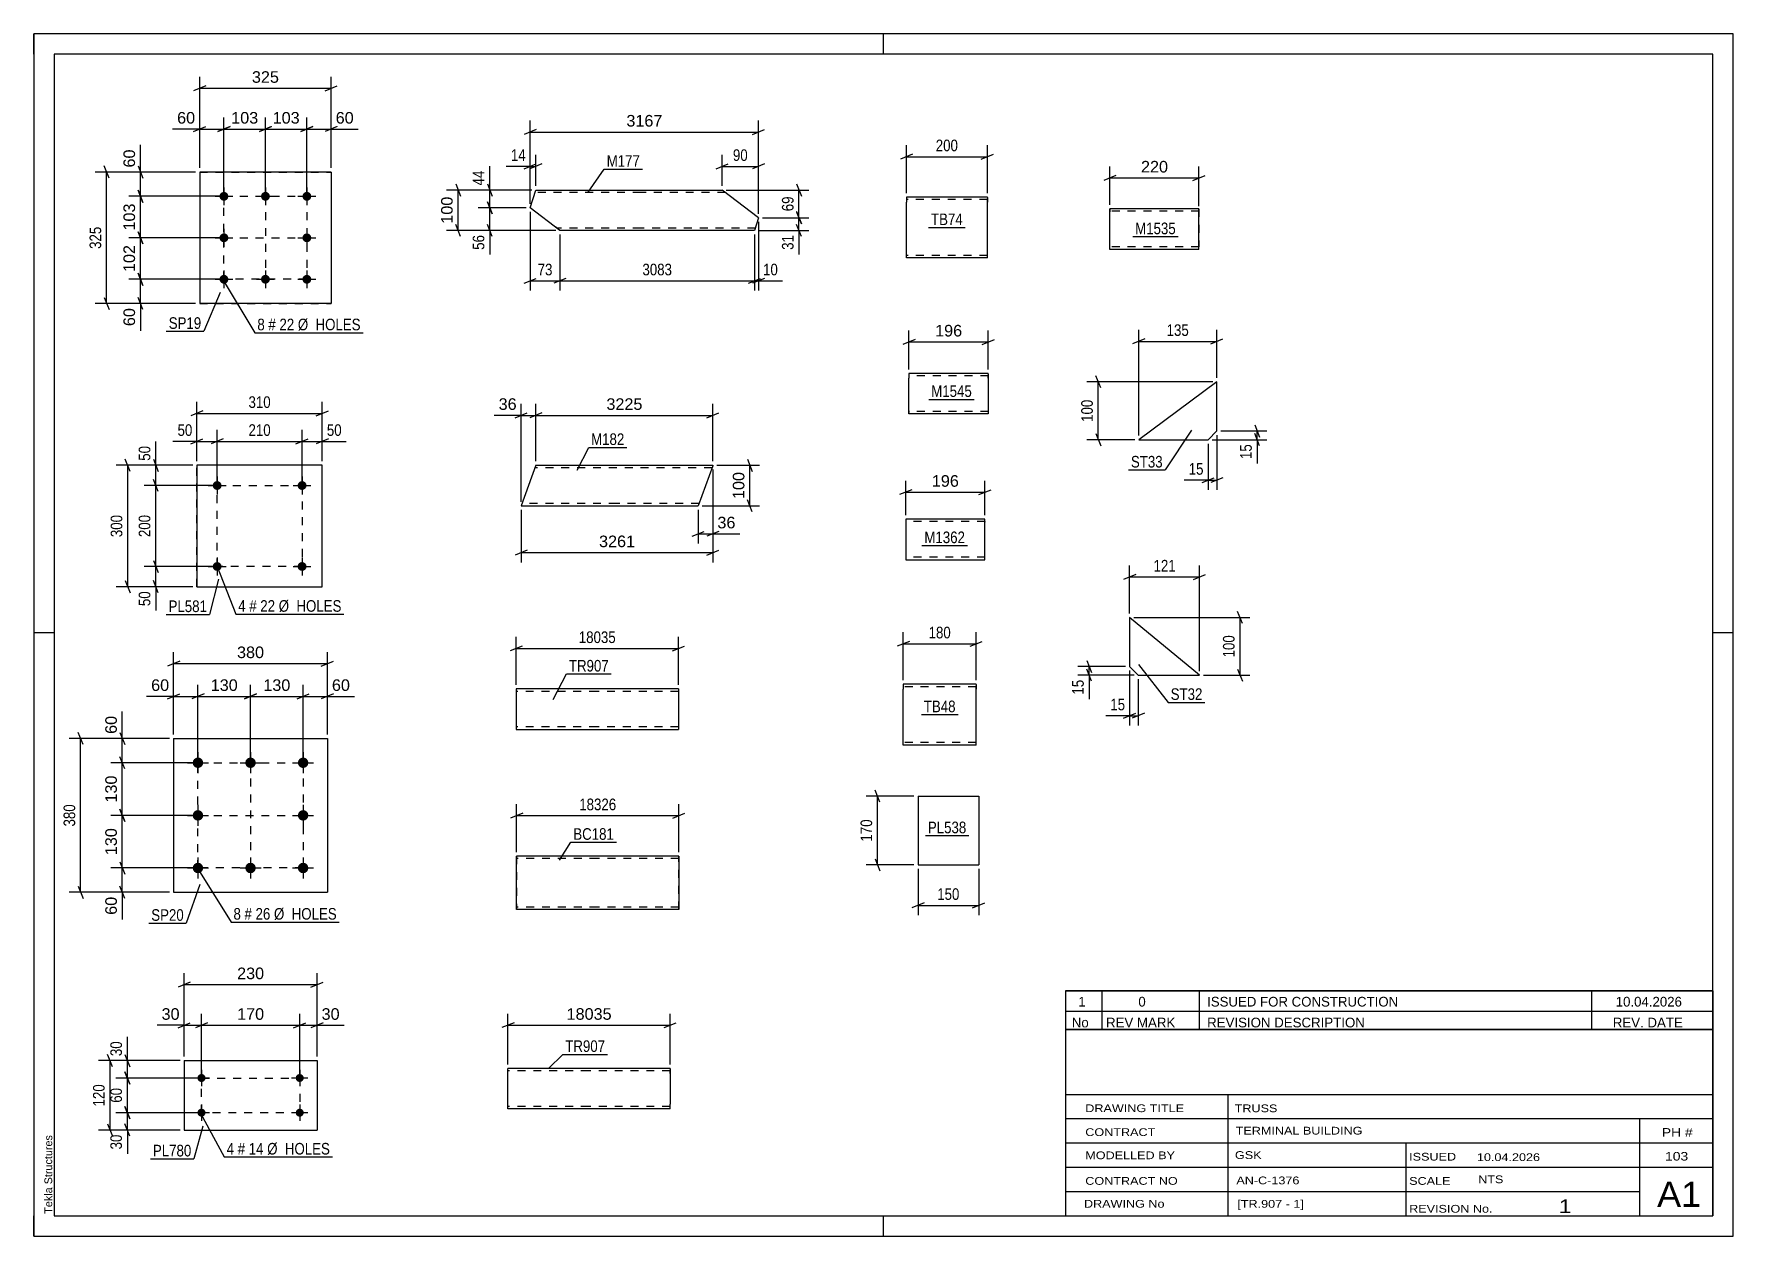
# Model space of a CAD drawing. Header units: millimetres. Extents: x 0 to 3371, y 0 to 1899.
# Drawn here: x 0 to 420, y 0 to 297 of the extents above.
import ezdxf

# ---------------------------------------------------------------- set-up
doc = ezdxf.new("R2010")
doc.units = ezdxf.units.MM
doc.linetypes.add('DXK_LINE_DOT2', pattern=[3.9198, 1.9599, -1.9599])
doc.styles.add('Arial', font='ARIAL.TTF', dxfattribs={"height": 0.2})
doc.styles.add('Arial Narrow', font='ARIALN.TTF', dxfattribs={"height": 0.2})

# ---------------------------------------------------------------- blocks, each defined once
blk = doc.blocks.new('Unknown-203761802-1135')
at = {"color": 5, "linetype": 'Continuous'}
for p, q in [((420, 297), (0, 297)), ((0, 297), (0, 0)), ((0, 292), (0, 297)), ((210, 292), (210, 297)), ((420, 0), (420, 297)), ((415, 292), (5, 292)), ((5, 292), (5, 5)), ((415, 5), (415, 292)), ((5, 149), (0, 149)), ((420, 149), (415, 149)), ((0, 0), (0, 5)), ((5, 5), (415, 5)), ((210, 0), (210, 5)), ((0, 0), (420, 0))]:
    blk.add_line(p, q, dxfattribs=at)
at = {"color": 174, "linetype": 'Continuous', "style": 'Arial'}
blk.add_text('Tekla Structures', height=1.9102, rotation=90, dxfattribs=at).set_placement((4.5, 5.5))
blk = doc.blocks.new('Part-203761802-6982 - 6977')
at = {"color": 2, "linetype": 'Continuous'}
for p, q in [((214.89, 136.32), (214.89, 135.12)), ((232.89, 136.32), (214.89, 136.32)), ((214.89, 121.42), (214.89, 135.12)), ((232.89, 136.23), (232.89, 136.32)), ((232.89, 136.23), (232.89, 135.12)), ((232.89, 121.32), (232.89, 135.12)), ((214.89, 121.32), (214.89, 121.42)), ((232.89, 121.32), (214.89, 121.32))]:
    blk.add_line(p, q, dxfattribs=at)
at = {"color": 7, "linetype": 'DXK_LINE_DOT2'}
for p, q in [((232.89, 135.72), (214.89, 135.72)), ((232.89, 135.12), (232.89, 135.97)), ((214.89, 121.92), (214.89, 121.97)), ((232.89, 121.92), (214.89, 121.92)), ((232.89, 121.92), (232.89, 121.97))]:
    blk.add_line(p, q, dxfattribs=at)
blk = doc.blocks.new('Part-203761802-7508 - 7504')
at = {"color": 2, "linetype": 'Continuous'}
for p, q in [((216.29, 213.12), (216.29, 211.92)), ((235.9, 213.12), (216.29, 213.12)), ((216.29, 203.86), (216.29, 211.92)), ((235.9, 213.03), (235.9, 213.12)), ((235.9, 213.03), (235.9, 211.92)), ((235.9, 211.92), (235.9, 203.12)), ((216.29, 203.21), (216.29, 203.86)), ((216.29, 203.12), (216.29, 203.21)), ((235.9, 203.12), (216.29, 203.12))]:
    blk.add_line(p, q, dxfattribs=at)
at = {"color": 7, "linetype": 'DXK_LINE_DOT2'}
for p, q in [((235.9, 212.52), (216.29, 212.52)), ((235.9, 211.92), (235.9, 212.77)), ((216.29, 203.86), (216.29, 203.47)), ((216.29, 203.72), (216.29, 203.76)), ((235.9, 203.72), (216.29, 203.72)), ((235.9, 203.72), (235.9, 203.76))]:
    blk.add_line(p, q, dxfattribs=at)
blk = doc.blocks.new('Part-203761802-6715 - 6709')
at = {"color": 2, "linetype": 'Continuous'}
for p, q in [((124.07, 190.43), (120.44, 180.43)), ((124.07, 190.43), (144.07, 190.43)), ((144.17, 190.43), (167.81, 190.43)), ((167.78, 190.34), (164.17, 180.43)), ((167.81, 190.43), (167.78, 190.34)), ((120.44, 180.43), (144.07, 180.43)), ((144.17, 180.43), (164.17, 180.43))]:
    blk.add_line(p, q, dxfattribs=at)
at = {"color": 7, "linetype": 'DXK_LINE_DOT2'}
for p, q in [((144.07, 189.83), (123.86, 189.83)), ((167.6, 189.83), (144.17, 189.83)), ((144.07, 181.03), (120.65, 181.03)), ((164.39, 181.03), (144.17, 181.03))]:
    blk.add_line(p, q, dxfattribs=at)
blk = doc.blocks.new('Part-203761802-7174 - 7135')
at = {"color": 2, "linetype": 'Continuous'}
for p, q in [((34.53, 122.93), (34.53, 84.93)), ((34.53, 122.93), (72.53, 122.93)), ((72.53, 122.93), (72.53, 84.93)), ((34.53, 84.93), (72.53, 84.93))]:
    blk.add_line(p, q, dxfattribs=at)
blk = doc.blocks.new('Bolt-203761802-7169 - 7135')
at = {"linetype": 'Continuous'}
for points in [[(40.53, 118.23, -1), (40.53, 115.63, -1)], [(53.53, 118.23, -1), (53.53, 115.63, -1)], [(66.53, 118.23, -1), (66.53, 115.63, -1)], [(40.53, 105.23, -1), (40.53, 102.63, -1)], [(66.53, 105.23, -1), (66.53, 102.63, -1)], [(40.53, 92.23, -1), (40.53, 89.63, -1)], [(53.53, 92.23, -1), (53.53, 89.63, -1)], [(66.53, 92.23, -1), (66.53, 89.63, -1)]]:
    blk.add_hatch(color=1, dxfattribs=at).paths.add_polyline_path(points)
at = {"color": 1, "linetype": 'Continuous'}
for p, q in [((40.53, 119.53), (40.53, 114.33)), ((53.53, 119.53), (53.53, 114.33)), ((66.53, 119.53), (66.53, 114.33)), ((37.93, 116.93), (43.13, 116.93)), ((50.93, 116.93), (56.13, 116.93)), ((63.93, 116.93), (69.13, 116.93)), ((40.53, 106.53), (40.53, 101.33)), ((66.53, 106.53), (66.53, 101.33)), ((37.93, 103.93), (43.13, 103.93)), ((63.93, 103.93), (69.13, 103.93)), ((40.53, 93.53), (40.53, 88.33)), ((53.53, 93.53), (53.53, 88.33)), ((66.53, 93.53), (66.53, 88.33)), ((37.93, 90.93), (43.13, 90.93)), ((50.93, 90.93), (56.13, 90.93)), ((63.93, 90.93), (69.13, 90.93))]:
    blk.add_line(p, q, dxfattribs=at)
blk = doc.blocks.new('Part-203761802-7004 - 6998')
at = {"color": 2, "linetype": 'Continuous'}
for p, q in [((270.85, 152.84), (270.85, 140.7)), ((288.12, 138.56), (270.85, 152.84)), ((270.85, 140.7), (272.99, 138.56)), ((272.99, 138.56), (288.12, 138.56))]:
    blk.add_line(p, q, dxfattribs=at)
blk = doc.blocks.new('Part-203761802-6819 - 6803')
at = {"color": 2, "linetype": 'Continuous'}
for p, q in [((119.2, 135.17), (119.2, 125.17)), ((139.2, 135.17), (119.2, 135.17)), ((159.3, 135.17), (139.3, 135.17)), ((159.3, 135.17), (159.3, 125.17)), ((119.2, 125.17), (139.2, 125.17)), ((139.3, 125.17), (159.3, 125.17))]:
    blk.add_line(p, q, dxfattribs=at)
at = {"color": 7, "linetype": 'DXK_LINE_DOT2'}
for p, q in [((119.2, 134.82), (119.2, 125.82)), ((139.2, 134.57), (119.2, 134.57)), ((159.3, 134.57), (139.3, 134.57)), ((159.3, 134.82), (159.3, 125.82)), ((139.2, 125.77), (119.2, 125.77)), ((119.2, 125.26), (119.2, 125.17)), ((159.3, 125.77), (139.3, 125.77)), ((159.3, 125.17), (159.3, 125.26))]:
    blk.add_line(p, q, dxfattribs=at)
blk = doc.blocks.new('Part-203761802-7527 - 7521')
at = {"color": 2, "linetype": 'Continuous'}
for p, q in [((119.31, 80.66), (119.31, 93.86)), ((119.31, 93.86), (119.31, 93.86)), ((139.31, 93.86), (119.31, 93.86)), ((159.41, 93.86), (139.41, 93.86)), ((159.41, 93.86), (159.41, 93.86)), ((159.41, 93.86), (159.41, 80.66)), ((119.31, 80.66), (119.31, 80.66)), ((139.31, 80.66), (119.31, 80.66)), ((159.41, 80.66), (139.41, 80.66)), ((159.41, 80.66), (159.41, 80.66))]:
    blk.add_line(p, q, dxfattribs=at)
at = {"color": 7, "linetype": 'DXK_LINE_DOT2'}
for p, q in [((119.31, 93.86), (119.31, 80.66)), ((139.31, 93.26), (119.31, 93.26)), ((159.41, 93.26), (139.41, 93.26)), ((159.41, 80.66), (159.41, 93.86)), ((159.41, 93.86), (159.41, 93.86)), ((159.41, 93.26), (159.41, 93.26)), ((139.31, 81.26), (119.31, 81.26)), ((159.41, 81.26), (139.41, 81.26)), ((159.41, 81.26), (159.41, 81.26)), ((159.41, 80.66), (159.41, 80.66))]:
    blk.add_line(p, q, dxfattribs=at)
blk = doc.blocks.new('Bolt-203761802-6870 - 6836')
at = {"linetype": 'Continuous'}
for points in [[(46.96, 257.99, -1), (46.96, 255.79, -1)], [(57.21, 257.99, -1), (57.21, 255.79, -1)], [(67.46, 257.99, -1), (67.46, 255.79, -1)], [(46.96, 247.74, -1), (46.96, 245.54, -1)], [(67.46, 247.74, -1), (67.46, 245.54, -1)], [(46.96, 237.49, -1), (46.96, 235.29, -1)], [(57.21, 237.49, -1), (57.21, 235.29, -1)], [(67.46, 237.49, -1), (67.46, 235.29, -1)]]:
    blk.add_hatch(color=1, dxfattribs=at).paths.add_polyline_path(points)
at = {"color": 1, "linetype": 'Continuous'}
for p, q in [((44.76, 256.89), (49.16, 256.89)), ((46.96, 259.09), (46.96, 254.69)), ((55.01, 256.89), (59.41, 256.89)), ((57.21, 259.09), (57.21, 254.69)), ((65.26, 256.89), (69.66, 256.89)), ((67.46, 259.09), (67.46, 254.69)), ((46.96, 248.84), (46.96, 244.44)), ((67.46, 248.84), (67.46, 244.44)), ((44.76, 246.64), (49.16, 246.64)), ((65.26, 246.64), (69.66, 246.64)), ((44.76, 236.39), (49.16, 236.39)), ((46.96, 238.59), (46.96, 234.19)), ((55.01, 236.39), (59.41, 236.39)), ((57.21, 238.59), (57.21, 234.19)), ((65.26, 236.39), (69.66, 236.39)), ((67.46, 238.59), (67.46, 234.19))]:
    blk.add_line(p, q, dxfattribs=at)
blk = doc.blocks.new('Part-203761802-6875 - 6836')
at = {"color": 2, "linetype": 'Continuous'}
for p, q in [((40.96, 262.89), (40.96, 230.39)), ((73.46, 262.89), (40.96, 262.89)), ((73.46, 262.89), (73.46, 230.39)), ((73.46, 230.39), (40.96, 230.39))]:
    blk.add_line(p, q, dxfattribs=at)
at = {"color": 7, "linetype": 'DXK_LINE_DOT2'}
for p, q in [((40.96, 262.89), (73.46, 262.89)), ((40.96, 230.39), (73.46, 230.39))]:
    blk.add_line(p, q, dxfattribs=at)
blk = doc.blocks.new('Part-203761802-7060 - 7054')
at = {"color": 2, "linetype": 'Continuous'}
for p, q in [((292.38, 211.05), (273.09, 196.76)), ((292.38, 198.91), (292.38, 211.05)), ((290.24, 196.76), (292.38, 198.91)), ((273.09, 196.76), (290.24, 196.76))]:
    blk.add_line(p, q, dxfattribs=at)
blk = doc.blocks.new('Part-203761802-1557 - 1541')
at = {"color": 2, "linetype": 'Continuous'}
for p, q in [((137.17, 41.39), (117.17, 41.39)), ((117.17, 31.49), (117.17, 41.39)), ((157.27, 41.39), (137.27, 41.39)), ((157.27, 41.39), (157.27, 41.3)), ((157.27, 41.3), (157.27, 40.19)), ((157.27, 40.19), (157.27, 32.59)), ((117.17, 31.39), (117.17, 31.49)), ((137.17, 31.39), (117.17, 31.39)), ((157.27, 31.39), (137.27, 31.39)), ((157.27, 31.39), (157.27, 32.59))]:
    blk.add_line(p, q, dxfattribs=at)
at = {"color": 7, "linetype": 'DXK_LINE_DOT2'}
for p, q in [((137.17, 40.79), (117.17, 40.79)), ((157.27, 40.79), (137.27, 40.79)), ((157.27, 40.19), (157.27, 41.04)), ((117.17, 31.99), (117.17, 32.04)), ((137.17, 31.99), (117.17, 31.99)), ((157.27, 31.99), (137.27, 31.99)), ((157.27, 32.04), (157.27, 32.36)), ((157.27, 31.99), (157.27, 32.04))]:
    blk.add_line(p, q, dxfattribs=at)
blk = doc.blocks.new('Part-203761802-7118 - 7114')
at = {"color": 2, "linetype": 'Continuous'}
for p, q in [((215.67, 256.68), (215.67, 255.48)), ((235.67, 256.68), (215.67, 256.68)), ((235.67, 256.59), (235.67, 256.68)), ((235.67, 256.59), (235.67, 255.48)), ((215.67, 241.78), (215.67, 255.48)), ((235.67, 241.68), (235.67, 255.48)), ((215.67, 241.68), (215.67, 241.78)), ((235.67, 241.68), (215.67, 241.68))]:
    blk.add_line(p, q, dxfattribs=at)
at = {"color": 7, "linetype": 'DXK_LINE_DOT2'}
for p, q in [((235.67, 255.48), (235.67, 256.33)), ((235.67, 256.08), (215.67, 256.08)), ((215.67, 242.28), (215.67, 242.33)), ((235.67, 242.28), (215.67, 242.28)), ((235.67, 242.28), (235.67, 242.33))]:
    blk.add_line(p, q, dxfattribs=at)
blk = doc.blocks.new('Part-203761802-7280 - 7276')
at = {"color": 2, "linetype": 'Continuous'}
for p, q in [((215.48, 177.11), (215.48, 167.11)), ((235.09, 177.11), (215.48, 177.11)), ((235.09, 167.11), (235.09, 177.11)), ((215.48, 167.11), (235.09, 167.11))]:
    blk.add_line(p, q, dxfattribs=at)
at = {"color": 7, "linetype": 'DXK_LINE_DOT2'}
for p, q in [((235.09, 176.51), (215.48, 176.51)), ((235.09, 176.46), (235.09, 176.51)), ((235.09, 176.51), (235.09, 176.46)), ((235.09, 176.46), (235.09, 176.37)), ((235.09, 176.37), (235.09, 176.46)), ((235.09, 167.71), (215.48, 167.71))]:
    blk.add_line(p, q, dxfattribs=at)
blk = doc.blocks.new('Bolt-203761802-7330 - 7296')
at = {"linetype": 'Continuous'}
for points in [[(46.37, 185.43, -1), (44.17, 185.43, -1)], [(67.37, 185.43, -1), (65.17, 185.43, -1)]]:
    blk.add_hatch(color=1, dxfattribs=at).paths.add_polyline_path(points)
at = {"color": 1, "linetype": 'Continuous'}
for p, q in [((43.07, 185.43), (47.47, 185.43)), ((45.27, 187.63), (45.27, 183.23)), ((64.07, 185.43), (68.47, 185.43)), ((66.27, 187.63), (66.27, 183.23))]:
    blk.add_line(p, q, dxfattribs=at)
blk = doc.blocks.new('Bolt-203761802-7335 - 7296')
at = {"linetype": 'Continuous'}
for points in [[(46.37, 165.43, -1), (44.17, 165.43, -1)], [(67.37, 165.43, -1), (65.17, 165.43, -1)]]:
    blk.add_hatch(color=1, dxfattribs=at).paths.add_polyline_path(points)
at = {"color": 1, "linetype": 'Continuous'}
for p, q in [((43.07, 165.43), (47.47, 165.43)), ((45.27, 167.63), (45.27, 163.23)), ((64.07, 165.43), (68.47, 165.43)), ((66.27, 167.63), (66.27, 163.23))]:
    blk.add_line(p, q, dxfattribs=at)
blk = doc.blocks.new('Part-203761802-7340 - 7296')
at = {"color": 2, "linetype": 'Continuous'}
for p, q in [((40.27, 190.43), (40.27, 160.43)), ((71.27, 190.43), (40.27, 190.43)), ((71.27, 160.43), (71.27, 190.43)), ((40.27, 160.43), (71.27, 160.43))]:
    blk.add_line(p, q, dxfattribs=at)
at = {"color": 7, "linetype": 'DXK_LINE_DOT2'}
for p, q in [((40.27, 160.43), (40.27, 190.43)), ((71.27, 160.43), (71.27, 190.43))]:
    blk.add_line(p, q, dxfattribs=at)
blk = doc.blocks.new('Part-203761802-4460 - 4456')
at = {"color": 2, "linetype": 'Continuous'}
for p, q in [((218.53, 108.7), (218.53, 91.7)), ((218.53, 108.7), (233.53, 108.7)), ((233.53, 108.7), (233.53, 91.7)), ((218.53, 91.7), (233.53, 91.7))]:
    blk.add_line(p, q, dxfattribs=at)
blk = doc.blocks.new('Part-203761802-6611 - 6572')
at = {"color": 2, "linetype": 'Continuous'}
for p, q in [((37.11, 43.33), (37.11, 26.18)), ((37.11, 43.33), (69.97, 43.33)), ((69.97, 43.33), (69.97, 26.18)), ((37.11, 26.18), (69.97, 26.18))]:
    blk.add_line(p, q, dxfattribs=at)
blk = doc.blocks.new('Bolt-203761802-6606 - 6572')
at = {"linetype": 'Continuous'}
for points in [[(41.4, 38.04, -1), (41.4, 40.04, -1)], [(65.69, 38.04, -1), (65.69, 40.04, -1)], [(41.4, 29.47, -1), (41.4, 31.47, -1)], [(65.69, 29.47, -1), (65.69, 31.47, -1)]]:
    blk.add_hatch(color=1, dxfattribs=at).paths.add_polyline_path(points)
at = {"color": 1, "linetype": 'Continuous'}
for p, q in [((43.4, 39.04), (39.4, 39.04)), ((41.4, 41.04), (41.4, 37.04)), ((67.69, 39.04), (63.69, 39.04)), ((65.69, 41.04), (65.69, 37.04)), ((43.4, 30.47), (39.4, 30.47)), ((41.4, 32.47), (41.4, 28.47)), ((67.69, 30.47), (63.69, 30.47)), ((65.69, 32.47), (65.69, 28.47))]:
    blk.add_line(p, q, dxfattribs=at)
blk = doc.blocks.new('Part-203761802-1498 - 1484')
at = {"color": 2, "linetype": 'Continuous'}
for p, q in [((265.97, 243.79), (265.97, 253.79)), ((265.97, 253.79), (265.97, 253.79)), ((287.99, 253.79), (265.97, 253.79)), ((287.99, 243.79), (287.99, 253.79)), ((265.97, 243.79), (265.97, 243.79)), ((287.99, 243.79), (265.97, 243.79))]:
    blk.add_line(p, q, dxfattribs=at)
at = {"color": 7, "linetype": 'DXK_LINE_DOT2'}
for p, q in [((265.97, 253.79), (265.97, 253.7)), ((265.97, 253.7), (265.97, 253.05)), ((265.97, 243.79), (265.97, 253.19)), ((265.97, 253.19), (265.97, 253.19)), ((287.99, 253.19), (265.97, 253.19)), ((287.99, 253.79), (287.99, 253.79)), ((287.99, 253.79), (287.99, 244.39)), ((265.97, 244.39), (265.97, 244.43)), ((265.97, 244.39), (265.97, 244.39)), ((287.99, 244.39), (265.97, 244.39)), ((287.99, 243.88), (287.99, 244.53)), ((287.99, 243.79), (287.99, 243.88)), ((287.99, 243.79), (287.99, 243.79))]:
    blk.add_line(p, q, dxfattribs=at)
blk = doc.blocks.new('Part-203761802-1245 - 1227')
at = {"color": 2, "linetype": 'Continuous'}
for p, q in [((122.67, 254.05), (124.04, 258.45)), ((124.04, 258.45), (150.01, 258.45)), ((150.11, 258.45), (170.11, 258.45)), ((179.11, 251.6), (170.11, 258.45)), ((130.01, 248.45), (122.67, 254.05)), ((150.01, 248.45), (130.01, 248.45)), ((178.13, 248.45), (150.11, 248.45)), ((179.11, 251.6), (178.13, 248.45))]:
    blk.add_line(p, q, dxfattribs=at)
at = {"color": 7, "linetype": 'DXK_LINE_DOT2'}
for p, q in [((150.01, 257.85), (123.86, 257.85)), ((170.9, 257.85), (150.11, 257.85)), ((130.01, 248.45), (129, 249.23)), ((150.01, 249.05), (129.23, 249.05)), ((178.31, 249.05), (150.11, 249.05))]:
    blk.add_line(p, q, dxfattribs=at)
blk = doc.blocks.new('Rectangle-203761802-7449 - 7296')
at = {"color": 1, "linetype": 'DXK_LINE_DOT2'}
blk.add_lwpolyline([(45.27, 185.43), (66.27, 185.43), (66.27, 165.43), (45.27, 165.43), (45.27, 185.43)], close=True, dxfattribs=at)
blk = doc.blocks.new('Rectangle-203761802-6696 - 6572')
at = {"color": 1, "linetype": 'DXK_LINE_DOT2'}
blk.add_lwpolyline([(41.4, 39.04), (65.69, 39.04), (65.69, 30.47), (41.4, 30.47), (41.4, 39.04)], close=True, dxfattribs=at)
blk = doc.blocks.new('Rectangle-203761802-7261 - 7135')
at = {"color": 1, "linetype": 'DXK_LINE_DOT2'}
blk.add_lwpolyline([(40.53, 116.93), (66.53, 116.93), (66.53, 90.93), (40.53, 90.93), (40.53, 116.93)], close=True, dxfattribs=at)
blk = doc.blocks.new('Rectangle-203761802-6962 - 6836')
at = {"color": 1, "linetype": 'DXK_LINE_DOT2'}
blk.add_lwpolyline([(46.96, 256.89), (67.46, 256.89), (67.46, 236.39), (46.96, 236.39), (46.96, 256.89)], close=True, dxfattribs=at)
blk = doc.blocks.new('Line-203761802-7247 - 7135')
at = {"color": 1, "linetype": 'DXK_LINE_DOT2'}
blk.add_line((53.53, 116.93), (53.53, 90.93), dxfattribs=at)
blk = doc.blocks.new('Line-203761802-6948 - 6836')
at = {"color": 1, "linetype": 'DXK_LINE_DOT2'}
blk.add_line((57.21, 256.89), (57.21, 236.39), dxfattribs=at)
blk = doc.blocks.new('Line-203761802-7254 - 7135')
at = {"color": 1, "linetype": 'DXK_LINE_DOT2'}
blk.add_line((40.53, 103.93), (66.53, 103.93), dxfattribs=at)
blk = doc.blocks.new('Line-203761802-6955 - 6836')
at = {"color": 1, "linetype": 'DXK_LINE_DOT2'}
blk.add_line((46.96, 246.64), (67.46, 246.64), dxfattribs=at)
blk = doc.blocks.new('StraightDimension-203761802-6984 - 6977')
at = {"color": 7, "linetype": 'Continuous'}
for p, q in [((214.89, 137.32), (214.89, 149.17)), ((232.89, 137.32), (232.89, 149.17)), ((216.39, 146.92), (213.39, 145.72)), ((214.89, 146.32), (232.89, 146.32)), ((231.39, 145.72), (234.39, 146.92))]:
    blk.add_line(p, q, dxfattribs=at)
at = {"color": 0}
blk.add_wipeout([(227.24, 147.07), (227.24, 151.27), (220.55, 151.27), (220.55, 147.07)], dxfattribs=at)
at = {"color": 3, "style": 'Arial Narrow'}
blk.add_text('180', height=2.863, dxfattribs=at).set_placement((221.15, 147.67))
blk = doc.blocks.new('StraightDimension-203761802-7510 - 7504')
at = {"color": 7, "linetype": 'Continuous'}
for p, q in [((216.29, 214.12), (216.29, 223.76)), ((235.9, 214.12), (235.9, 223.76)), ((217.79, 221.51), (214.79, 220.31)), ((216.29, 220.91), (235.9, 220.91)), ((234.4, 220.31), (237.4, 221.51))]:
    blk.add_line(p, q, dxfattribs=at)
at = {"color": 0}
blk.add_wipeout([(230.03, 221.66), (230.03, 225.86), (222.16, 225.86), (222.16, 221.66)], dxfattribs=at)
at = {"color": 3, "style": 'Arial'}
blk.add_text('196', height=2.865, dxfattribs=at).set_placement((222.76, 222.26))
blk = doc.blocks.new('StraightDimension-203761802-6747 - 6709')
at = {"color": 7, "linetype": 'Continuous'}
for p, q in [((118.94, 202.17), (121.94, 203.37)), ((120.44, 181.43), (120.44, 205.62)), ((120.44, 202.77), (124.07, 202.77)), ((125.57, 203.37), (122.57, 202.17)), ((124.07, 191.43), (124.07, 205.62))]:
    blk.add_line(p, q, dxfattribs=at)
at = {"color": 0}
blk.add_wipeout([(119.91, 203.52), (119.91, 207.72), (114.26, 207.72), (114.26, 203.52)], dxfattribs=at)
at = {"color": 7, "linetype": 'Continuous'}
blk.add_line((120.44, 202.77), (113.74, 202.77), dxfattribs=at)
blk.add_line((120.44, 202.77), (113.74, 202.77), dxfattribs=at)
at = {"color": 3, "style": 'Arial'}
blk.add_text('36', height=2.865, dxfattribs=at).set_placement((114.86, 204.12))
blk = doc.blocks.new('StraightDimension-203761802-6782 - 6709')
at = {"color": 7, "linetype": 'Continuous'}
for p, q in [((168.81, 190.43), (179.36, 190.43)), ((176.36, 191.93), (177.56, 188.93)), ((176.96, 180.43), (176.96, 190.43)), ((177.56, 178.93), (176.36, 181.93)), ((165.17, 180.43), (179.36, 180.43))]:
    blk.add_line(p, q, dxfattribs=at)
at = {"color": 0}
blk.add_wipeout([(176.21, 189.36), (172.01, 189.36), (172.01, 181.49), (176.21, 181.49)], dxfattribs=at)
at = {"color": 3, "style": 'Arial'}
blk.add_text('100', height=2.865, rotation=90.0002, dxfattribs=at).set_placement((175.61, 182.09))
blk = doc.blocks.new('StraightDimension-203761802-6718 - 6709')
at = {"color": 7, "linetype": 'Continuous'}
for p, q in [((167.81, 189.43), (167.81, 166.45)), ((120.44, 179.43), (120.44, 166.45)), ((121.94, 169.45), (118.94, 168.25)), ((120.44, 168.85), (167.81, 168.85)), ((166.31, 168.25), (169.31, 169.45))]:
    blk.add_line(p, q, dxfattribs=at)
at = {"color": 0}
blk.add_wipeout([(149.17, 169.6), (149.17, 173.8), (139.08, 173.8), (139.08, 169.6)], dxfattribs=at)
at = {"color": 3, "style": 'Arial'}
blk.add_text('3261', height=2.865, dxfattribs=at).set_placement((139.68, 170.2))
blk = doc.blocks.new('StraightDimension-203761802-6729 - 6709')
at = {"color": 7, "linetype": 'Continuous'}
for p, q in [((167.81, 189.43), (167.81, 171.1)), ((164.17, 179.43), (164.17, 171.1)), ((162.67, 172.9), (165.67, 174.1)), ((164.17, 173.5), (167.81, 173.5)), ((169.31, 174.1), (166.31, 172.9))]:
    blk.add_line(p, q, dxfattribs=at)
at = {"color": 0}
blk.add_wipeout([(173.99, 174.25), (173.99, 178.45), (168.34, 178.45), (168.34, 174.25)], dxfattribs=at)
at = {"color": 7, "linetype": 'Continuous'}
blk.add_line((167.81, 173.5), (174.51, 173.5), dxfattribs=at)
blk.add_line((167.81, 173.5), (174.51, 173.5), dxfattribs=at)
at = {"color": 3, "style": 'Arial'}
blk.add_text('36', height=2.865, dxfattribs=at).set_placement((168.94, 174.85))
blk = doc.blocks.new('StraightDimension-203761802-6764 - 6709')
at = {"color": 7, "linetype": 'Continuous'}
for p, q in [((125.57, 203.37), (122.57, 202.17)), ((124.07, 191.43), (124.07, 205.62)), ((124.07, 202.77), (167.81, 202.77)), ((166.31, 202.17), (169.31, 203.37)), ((167.81, 191.43), (167.81, 205.62))]:
    blk.add_line(p, q, dxfattribs=at)
at = {"color": 0}
blk.add_wipeout([(150.99, 203.52), (150.99, 207.72), (140.9, 207.72), (140.9, 203.52)], dxfattribs=at)
at = {"color": 3, "style": 'Arial'}
blk.add_text('3225', height=2.865, dxfattribs=at).set_placement((141.5, 204.12))
blk = doc.blocks.new('StraightDimension-203761802-7176 - 7135')
at = {"color": 7, "linetype": 'Continuous'}
for p, q in [((34.53, 123.93), (34.53, 144.29)), ((72.53, 123.93), (72.53, 144.29)), ((36.03, 142.04), (33.03, 140.84)), ((34.53, 141.44), (72.53, 141.44)), ((71.03, 140.84), (74.03, 142.04))]:
    blk.add_line(p, q, dxfattribs=at)
at = {"color": 0}
blk.add_wipeout([(57.47, 142.19), (57.47, 146.39), (49.59, 146.39), (49.59, 142.19)], dxfattribs=at)
at = {"color": 3, "style": 'Arial'}
blk.add_text('380', height=2.865, dxfattribs=at).set_placement((50.19, 142.79))
blk = doc.blocks.new('StraightDimension-203761802-7187 - 7135')
at = {"color": 7, "linetype": 'Continuous'}
for p, q in [((22.44, 115.43), (21.24, 118.43)), ((39.53, 116.93), (18.99, 116.93)), ((21.84, 103.93), (21.84, 116.93)), ((21.24, 105.43), (22.44, 102.43)), ((39.53, 103.93), (18.99, 103.93))]:
    blk.add_line(p, q, dxfattribs=at)
at = {"color": 0}
blk.add_wipeout([(21.09, 114.37), (16.89, 114.37), (16.89, 106.49), (21.09, 106.49)], dxfattribs=at)
at = {"color": 3, "style": 'Arial'}
blk.add_text('130', height=2.865, rotation=90.0002, dxfattribs=at).set_placement((20.49, 107.09))
blk = doc.blocks.new('StraightDimension-203761802-7189 - 7135')
at = {"color": 7, "linetype": 'Continuous'}
for p, q in [((22.44, 102.43), (21.24, 105.43)), ((39.53, 103.93), (18.99, 103.93)), ((21.84, 90.93), (21.84, 103.93)), ((21.24, 92.43), (22.44, 89.43)), ((39.53, 90.93), (18.99, 90.93))]:
    blk.add_line(p, q, dxfattribs=at)
at = {"color": 0}
blk.add_wipeout([(21.09, 101.37), (16.89, 101.37), (16.89, 93.49), (21.09, 93.49)], dxfattribs=at)
at = {"color": 3, "style": 'Arial'}
blk.add_text('130', height=2.865, rotation=90.0002, dxfattribs=at).set_placement((20.49, 94.09))
blk = doc.blocks.new('StraightDimension-203761802-7191 - 7135')
at = {"color": 7, "linetype": 'Continuous'}
for p, q in [((33.53, 122.93), (18.99, 122.93)), ((21.24, 124.43), (22.44, 121.43)), ((21.84, 116.93), (21.84, 122.93)), ((22.44, 115.43), (21.24, 118.43)), ((39.53, 116.93), (18.99, 116.93))]:
    blk.add_line(p, q, dxfattribs=at)
at = {"color": 0}
blk.add_wipeout([(21.09, 129.1), (16.89, 129.1), (16.89, 123.46), (21.09, 123.46)], dxfattribs=at)
at = {"color": 7, "linetype": 'Continuous'}
blk.add_line((21.84, 122.93), (21.84, 129.63), dxfattribs=at)
blk.add_line((21.84, 122.93), (21.84, 129.63), dxfattribs=at)
at = {"color": 3, "style": 'Arial'}
blk.add_text('60', height=2.865, rotation=90.0002, dxfattribs=at).set_placement((20.49, 124.06))
blk = doc.blocks.new('StraightDimension-203761802-7201 - 7135')
at = {"color": 7, "linetype": 'Continuous'}
for p, q in [((21.24, 92.43), (22.44, 89.43)), ((39.53, 90.93), (18.99, 90.93)), ((21.84, 84.93), (21.84, 90.93)), ((33.53, 84.93), (18.99, 84.93)), ((22.44, 83.43), (21.24, 86.43))]:
    blk.add_line(p, q, dxfattribs=at)
at = {"color": 0}
blk.add_wipeout([(21.09, 84.41), (16.89, 84.41), (16.89, 78.76), (21.09, 78.76)], dxfattribs=at)
at = {"color": 7, "linetype": 'Continuous'}
blk.add_line((21.84, 84.93), (21.84, 78.23), dxfattribs=at)
blk.add_line((21.84, 84.93), (21.84, 78.23), dxfattribs=at)
at = {"color": 3, "style": 'Arial'}
blk.add_text('60', height=2.865, rotation=90.0002, dxfattribs=at).set_placement((20.49, 79.36))
blk = doc.blocks.new('StraightDimension-203761802-7212 - 7135')
at = {"color": 7, "linetype": 'Continuous'}
for p, q in [((40.53, 117.93), (40.53, 136.18)), ((53.53, 117.93), (53.53, 136.18)), ((42.03, 133.93), (39.03, 132.73)), ((40.53, 133.33), (53.53, 133.33)), ((52.03, 132.73), (55.03, 133.93))]:
    blk.add_line(p, q, dxfattribs=at)
at = {"color": 0}
blk.add_wipeout([(50.97, 134.08), (50.97, 138.28), (43.09, 138.28), (43.09, 134.08)], dxfattribs=at)
at = {"color": 3, "style": 'Arial'}
blk.add_text('130', height=2.865, dxfattribs=at).set_placement((43.69, 134.68))
blk = doc.blocks.new('StraightDimension-203761802-7214 - 7135')
at = {"color": 7, "linetype": 'Continuous'}
for p, q in [((53.53, 117.93), (53.53, 136.18)), ((66.53, 117.93), (66.53, 136.18)), ((55.03, 133.93), (52.03, 132.73)), ((53.53, 133.33), (66.53, 133.33)), ((65.03, 132.73), (68.03, 133.93))]:
    blk.add_line(p, q, dxfattribs=at)
at = {"color": 0}
blk.add_wipeout([(63.97, 134.08), (63.97, 138.28), (56.09, 138.28), (56.09, 134.08)], dxfattribs=at)
at = {"color": 3, "style": 'Arial'}
blk.add_text('130', height=2.865, dxfattribs=at).set_placement((56.69, 134.68))
blk = doc.blocks.new('StraightDimension-203761802-7216 - 7135')
at = {"color": 7, "linetype": 'Continuous'}
for p, q in [((34.53, 123.93), (34.53, 136.18)), ((40.53, 117.93), (40.53, 136.18)), ((33.03, 132.73), (36.03, 133.93)), ((34.53, 133.33), (40.53, 133.33)), ((42.03, 133.93), (39.03, 132.73))]:
    blk.add_line(p, q, dxfattribs=at)
at = {"color": 0}
blk.add_wipeout([(34, 134.08), (34, 138.28), (28.36, 138.28), (28.36, 134.08)], dxfattribs=at)
at = {"color": 7, "linetype": 'Continuous'}
blk.add_line((34.53, 133.33), (27.83, 133.33), dxfattribs=at)
blk.add_line((34.53, 133.33), (27.83, 133.33), dxfattribs=at)
at = {"color": 3, "style": 'Arial'}
blk.add_text('60', height=2.865, dxfattribs=at).set_placement((28.96, 134.68))
blk = doc.blocks.new('StraightDimension-203761802-7226 - 7135')
at = {"color": 7, "linetype": 'Continuous'}
for p, q in [((66.53, 117.93), (66.53, 136.18)), ((72.53, 123.93), (72.53, 136.18)), ((65.03, 132.73), (68.03, 133.93)), ((66.53, 133.33), (72.53, 133.33)), ((74.03, 133.93), (71.03, 132.73))]:
    blk.add_line(p, q, dxfattribs=at)
at = {"color": 0}
blk.add_wipeout([(78.7, 134.08), (78.7, 138.28), (73.05, 138.28), (73.05, 134.08)], dxfattribs=at)
at = {"color": 7, "linetype": 'Continuous'}
blk.add_line((72.53, 133.33), (79.23, 133.33), dxfattribs=at)
blk.add_line((72.53, 133.33), (79.23, 133.33), dxfattribs=at)
at = {"color": 3, "style": 'Arial'}
blk.add_text('60', height=2.865, dxfattribs=at).set_placement((73.65, 134.68))
blk = doc.blocks.new('StraightDimension-203761802-7237 - 7135')
at = {"color": 7, "linetype": 'Continuous'}
for p, q in [((33.53, 122.93), (8.68, 122.93)), ((12.13, 121.43), (10.93, 124.43)), ((11.53, 84.93), (11.53, 122.93)), ((33.53, 84.93), (8.68, 84.93)), ((10.93, 86.43), (12.13, 83.43))]:
    blk.add_line(p, q, dxfattribs=at)
at = {"color": 0}
blk.add_wipeout([(10.78, 107.27), (6.58, 107.27), (6.58, 100.59), (10.78, 100.59)], dxfattribs=at)
at = {"color": 3, "style": 'Arial Narrow'}
blk.add_text('380', height=2.863, rotation=90.0002, dxfattribs=at).set_placement((10.18, 101.19))
blk = doc.blocks.new('StraightDimension-203761802-7040 - 6998')
at = {"color": 7, "linetype": 'Continuous'}
for p, q in [((270.85, 139.7), (270.85, 126.16)), ((272.99, 137.56), (272.99, 126.16)), ((269.35, 127.96), (272.35, 129.16)), ((270.85, 128.56), (272.99, 128.56)), ((274.49, 129.16), (271.49, 127.96))]:
    blk.add_line(p, q, dxfattribs=at)
at = {"color": 0}
blk.add_wipeout([(270.33, 129.31), (270.33, 133.51), (265.47, 133.51), (265.47, 129.31)], dxfattribs=at)
at = {"color": 7, "linetype": 'Continuous'}
blk.add_line((270.85, 128.56), (264.95, 128.56), dxfattribs=at)
blk.add_line((270.85, 128.56), (264.95, 128.56), dxfattribs=at)
at = {"color": 3, "style": 'Arial Narrow'}
blk.add_text('15', height=2.863, dxfattribs=at).set_placement((266.07, 129.91))
blk = doc.blocks.new('StraightDimension-203761802-7030 - 6998')
at = {"color": 7, "linetype": 'Continuous'}
for p, q in [((270.85, 153.84), (270.85, 165.69)), ((288.13, 139.56), (288.13, 165.69)), ((272.35, 163.44), (269.35, 162.24)), ((270.85, 162.84), (288.13, 162.84)), ((286.63, 162.24), (289.63, 163.44))]:
    blk.add_line(p, q, dxfattribs=at)
at = {"color": 0}
blk.add_wipeout([(282.83, 163.59), (282.83, 167.79), (276.15, 167.79), (276.15, 163.59)], dxfattribs=at)
at = {"color": 3, "style": 'Arial Narrow'}
blk.add_text('121', height=2.863, dxfattribs=at).set_placement((276.75, 164.19))
blk = doc.blocks.new('StraightDimension-203761802-7006 - 6998')
at = {"color": 7, "linetype": 'Continuous'}
for p, q in [((271.85, 152.84), (300.53, 152.84)), ((298.73, 151.34), (297.53, 154.34)), ((298.13, 138.56), (298.13, 152.84)), ((297.53, 140.06), (298.73, 137.06)), ((289.13, 138.56), (300.53, 138.56))]:
    blk.add_line(p, q, dxfattribs=at)
at = {"color": 0}
blk.add_wipeout([(297.38, 149.04), (293.18, 149.04), (293.18, 142.36), (297.38, 142.36)], dxfattribs=at)
at = {"color": 3, "style": 'Arial Narrow'}
blk.add_text('100', height=2.863, rotation=90.0002, dxfattribs=at).set_placement((296.78, 142.96))
blk = doc.blocks.new('StraightDimension-203761802-7018 - 6998')
at = {"color": 7, "linetype": 'Continuous'}
for p, q in [((269.85, 140.7), (258, 140.7)), ((260.25, 142.2), (261.45, 139.2)), ((261.45, 137.06), (260.25, 140.06)), ((260.85, 138.56), (260.85, 140.7)), ((271.99, 138.56), (258, 138.56))]:
    blk.add_line(p, q, dxfattribs=at)
at = {"color": 0}
blk.add_wipeout([(260.1, 138.03), (255.9, 138.03), (255.9, 133.18), (260.1, 133.18)], dxfattribs=at)
at = {"color": 7, "linetype": 'Continuous'}
blk.add_line((260.85, 138.56), (260.85, 132.65), dxfattribs=at)
blk.add_line((260.85, 138.56), (260.85, 132.65), dxfattribs=at)
at = {"color": 3, "style": 'Arial Narrow'}
blk.add_text('15', height=2.863, rotation=90.0002, dxfattribs=at).set_placement((259.5, 133.78))
blk = doc.blocks.new('StraightDimension-203761802-6822 - 6803')
at = {"color": 7, "linetype": 'Continuous'}
for p, q in [((119.2, 136.17), (119.2, 148.02)), ((159.3, 136.17), (159.3, 148.02)), ((120.7, 145.77), (117.7, 144.57)), ((119.2, 145.17), (159.3, 145.17)), ((157.8, 144.57), (160.8, 145.77))]:
    blk.add_line(p, q, dxfattribs=at)
at = {"color": 0}
blk.add_wipeout([(144.42, 145.92), (144.42, 150.12), (134.08, 150.12), (134.08, 145.92)], dxfattribs=at)
at = {"color": 3, "style": 'Arial Narrow'}
blk.add_text('18035', height=2.863, dxfattribs=at).set_placement((134.68, 146.52))
blk = doc.blocks.new('StraightDimension-203761802-7532 - 7521')
at = {"color": 7, "linetype": 'Continuous'}
for p, q in [((119.31, 94.86), (119.31, 106.71)), ((159.41, 94.86), (159.41, 106.71)), ((120.81, 104.46), (117.81, 103.26)), ((119.31, 103.86), (159.41, 103.86)), ((157.91, 103.26), (160.91, 104.46))]:
    blk.add_line(p, q, dxfattribs=at)
at = {"color": 0}
blk.add_wipeout([(144.53, 104.61), (144.53, 108.81), (134.19, 108.81), (134.19, 104.61)], dxfattribs=at)
at = {"color": 3, "style": 'Arial Narrow'}
blk.add_text('18326', height=2.863, dxfattribs=at).set_placement((134.79, 105.21))
blk = doc.blocks.new('StraightDimension-203761802-6934 - 6836')
at = {"color": 7, "linetype": 'Continuous'}
for p, q in [((39.96, 262.89), (23.48, 262.89)), ((25.73, 264.39), (26.93, 261.39)), ((26.33, 256.89), (26.33, 262.89)), ((45.96, 256.89), (23.48, 256.89)), ((26.93, 255.39), (25.73, 258.39))]:
    blk.add_line(p, q, dxfattribs=at)
at = {"color": 0}
blk.add_wipeout([(25.58, 269.06), (21.38, 269.06), (21.38, 263.41), (25.58, 263.41)], dxfattribs=at)
at = {"color": 7, "linetype": 'Continuous'}
blk.add_line((26.33, 262.89), (26.33, 269.59), dxfattribs=at)
blk.add_line((26.33, 262.89), (26.33, 269.59), dxfattribs=at)
at = {"color": 3, "style": 'Arial'}
blk.add_text('60', height=2.865, rotation=90.0002, dxfattribs=at).set_placement((24.98, 264.01))
blk = doc.blocks.new('StraightDimension-203761802-6877 - 6836')
at = {"color": 7, "linetype": 'Continuous'}
for p, q in [((40.96, 263.89), (40.96, 286.44)), ((73.46, 263.89), (73.46, 286.44)), ((42.46, 284.19), (39.46, 282.99)), ((40.96, 283.59), (73.46, 283.59)), ((71.96, 282.99), (74.96, 284.19))]:
    blk.add_line(p, q, dxfattribs=at)
at = {"color": 0}
blk.add_wipeout([(61.14, 284.34), (61.14, 288.54), (53.27, 288.54), (53.27, 284.34)], dxfattribs=at)
at = {"color": 3, "style": 'Arial'}
blk.add_text('325', height=2.865, dxfattribs=at).set_placement((53.87, 284.94))
blk = doc.blocks.new('StraightDimension-203761802-6888 - 6836')
at = {"color": 7, "linetype": 'Continuous'}
for p, q in [((39.96, 262.89), (15.11, 262.89)), ((18.56, 261.39), (17.36, 264.39)), ((17.96, 230.39), (17.96, 262.89)), ((17.36, 231.89), (18.56, 228.89)), ((39.96, 230.39), (15.11, 230.39))]:
    blk.add_line(p, q, dxfattribs=at)
at = {"color": 0}
blk.add_wipeout([(17.21, 249.98), (13.01, 249.98), (13.01, 243.3), (17.21, 243.3)], dxfattribs=at)
at = {"color": 3, "style": 'Arial Narrow'}
blk.add_text('325', height=2.863, rotation=90.0002, dxfattribs=at).set_placement((16.61, 243.9))
blk = doc.blocks.new('StraightDimension-203761802-6899 - 6836')
at = {"color": 7, "linetype": 'Continuous'}
for p, q in [((45.46, 272.91), (48.46, 274.11)), ((46.96, 257.89), (46.96, 276.36)), ((46.96, 273.51), (57.21, 273.51)), ((58.71, 274.11), (55.71, 272.91)), ((57.21, 257.89), (57.21, 276.36))]:
    blk.add_line(p, q, dxfattribs=at)
at = {"color": 0}
blk.add_wipeout([(56.02, 274.26), (56.02, 278.46), (48.15, 278.46), (48.15, 274.26)], dxfattribs=at)
at = {"color": 3, "style": 'Arial'}
blk.add_text('103', height=2.865, dxfattribs=at).set_placement((48.75, 274.86))
blk = doc.blocks.new('StraightDimension-203761802-6901 - 6836')
at = {"color": 7, "linetype": 'Continuous'}
for p, q in [((55.71, 272.91), (58.71, 274.11)), ((57.21, 257.89), (57.21, 276.36)), ((57.21, 273.51), (67.46, 273.51)), ((68.96, 274.11), (65.96, 272.91)), ((67.46, 257.89), (67.46, 276.36))]:
    blk.add_line(p, q, dxfattribs=at)
at = {"color": 0}
blk.add_wipeout([(66.27, 274.26), (66.27, 278.46), (58.4, 278.46), (58.4, 274.26)], dxfattribs=at)
at = {"color": 3, "style": 'Arial'}
blk.add_text('103', height=2.865, dxfattribs=at).set_placement((59, 274.86))
blk = doc.blocks.new('StraightDimension-203761802-6903 - 6836')
at = {"color": 7, "linetype": 'Continuous'}
for p, q in [((39.46, 272.91), (42.46, 274.11)), ((40.96, 263.89), (40.96, 276.36)), ((40.96, 273.51), (46.96, 273.51)), ((48.46, 274.11), (45.46, 272.91)), ((46.96, 257.89), (46.96, 276.36))]:
    blk.add_line(p, q, dxfattribs=at)
at = {"color": 0}
blk.add_wipeout([(40.43, 274.26), (40.43, 278.46), (34.78, 278.46), (34.78, 274.26)], dxfattribs=at)
at = {"color": 7, "linetype": 'Continuous'}
blk.add_line((40.96, 273.51), (34.26, 273.51), dxfattribs=at)
blk.add_line((40.96, 273.51), (34.26, 273.51), dxfattribs=at)
at = {"color": 3, "style": 'Arial'}
blk.add_text('60', height=2.865, dxfattribs=at).set_placement((35.38, 274.86))
blk = doc.blocks.new('StraightDimension-203761802-6913 - 6836')
at = {"color": 7, "linetype": 'Continuous'}
for p, q in [((65.96, 272.91), (68.96, 274.11)), ((67.46, 257.89), (67.46, 276.36)), ((67.46, 273.51), (73.46, 273.51)), ((74.96, 274.11), (71.96, 272.91)), ((73.46, 263.89), (73.46, 276.36))]:
    blk.add_line(p, q, dxfattribs=at)
at = {"color": 0}
blk.add_wipeout([(79.63, 274.26), (79.63, 278.46), (73.98, 278.46), (73.98, 274.26)], dxfattribs=at)
at = {"color": 7, "linetype": 'Continuous'}
blk.add_line((73.46, 273.51), (80.15, 273.51), dxfattribs=at)
blk.add_line((73.46, 273.51), (80.15, 273.51), dxfattribs=at)
at = {"color": 3, "style": 'Arial'}
blk.add_text('60', height=2.865, dxfattribs=at).set_placement((74.58, 274.86))
blk = doc.blocks.new('StraightDimension-203761802-6924 - 6836')
at = {"color": 7, "linetype": 'Continuous'}
for p, q in [((45.96, 236.39), (23.48, 236.39)), ((25.73, 237.89), (26.93, 234.89)), ((26.33, 230.39), (26.33, 236.39)), ((26.93, 228.89), (25.73, 231.89)), ((39.96, 230.39), (23.48, 230.39))]:
    blk.add_line(p, q, dxfattribs=at)
at = {"color": 0}
blk.add_wipeout([(25.58, 229.86), (21.38, 229.86), (21.38, 224.22), (25.58, 224.22)], dxfattribs=at)
at = {"color": 7, "linetype": 'Continuous'}
blk.add_line((26.33, 230.39), (26.33, 223.69), dxfattribs=at)
blk.add_line((26.33, 230.39), (26.33, 223.69), dxfattribs=at)
at = {"color": 3, "style": 'Arial'}
blk.add_text('60', height=2.865, rotation=90.0002, dxfattribs=at).set_placement((24.98, 224.82))
blk = doc.blocks.new('StraightDimension-203761802-6944 - 6836')
at = {"color": 7, "linetype": 'Continuous'}
for p, q in [((45.96, 256.89), (23.48, 256.89)), ((25.73, 258.39), (26.93, 255.39)), ((26.33, 246.64), (26.33, 256.89)), ((26.93, 245.14), (25.73, 248.14)), ((45.96, 246.64), (23.48, 246.64))]:
    blk.add_line(p, q, dxfattribs=at)
at = {"color": 0}
blk.add_wipeout([(25.58, 255.7), (21.38, 255.7), (21.38, 247.83), (25.58, 247.83)], dxfattribs=at)
at = {"color": 3, "style": 'Arial'}
blk.add_text('103', height=2.865, rotation=90.0002, dxfattribs=at).set_placement((24.98, 248.43))
blk = doc.blocks.new('StraightDimension-203761802-6946 - 6836')
at = {"color": 7, "linetype": 'Continuous'}
for p, q in [((25.73, 248.14), (26.93, 245.14)), ((45.96, 246.64), (23.48, 246.64)), ((26.33, 236.39), (26.33, 246.64)), ((45.96, 236.39), (23.48, 236.39)), ((26.93, 234.89), (25.73, 237.89))]:
    blk.add_line(p, q, dxfattribs=at)
at = {"color": 0}
blk.add_wipeout([(25.58, 245.45), (21.38, 245.45), (21.38, 237.58), (25.58, 237.58)], dxfattribs=at)
at = {"color": 3, "style": 'Arial'}
blk.add_text('102', height=2.865, rotation=90.0002, dxfattribs=at).set_placement((24.98, 238.18))
blk = doc.blocks.new('StraightDimension-203761802-7088 - 7054')
at = {"color": 7, "linetype": 'Continuous'}
for p, q in [((291.38, 211.05), (260.24, 211.05)), ((263.69, 209.55), (262.49, 212.55)), ((263.09, 196.76), (263.09, 211.05)), ((262.49, 198.26), (263.69, 195.26)), ((272.09, 196.76), (260.24, 196.76))]:
    blk.add_line(p, q, dxfattribs=at)
at = {"color": 0}
blk.add_wipeout([(262.34, 207.25), (258.14, 207.25), (258.14, 200.56), (262.34, 200.56)], dxfattribs=at)
at = {"color": 3, "style": 'Arial Narrow'}
blk.add_text('100', height=2.863, rotation=90.0002, dxfattribs=at).set_placement((261.74, 201.16))
blk = doc.blocks.new('StraightDimension-203761802-7100 - 7054')
at = {"color": 7, "linetype": 'Continuous'}
for p, q in [((293.38, 198.91), (304.78, 198.91)), ((301.78, 200.41), (302.98, 197.41)), ((302.98, 195.26), (301.78, 198.26)), ((302.38, 196.76), (302.38, 198.91)), ((291.24, 196.76), (304.78, 196.76))]:
    blk.add_line(p, q, dxfattribs=at)
at = {"color": 0}
blk.add_wipeout([(301.63, 196.24), (297.43, 196.24), (297.43, 191.38), (301.63, 191.38)], dxfattribs=at)
at = {"color": 7, "linetype": 'Continuous'}
blk.add_line((302.38, 196.76), (302.38, 190.86), dxfattribs=at)
blk.add_line((302.38, 196.76), (302.38, 190.86), dxfattribs=at)
at = {"color": 3, "style": 'Arial Narrow'}
blk.add_text('15', height=2.863, rotation=90.0002, dxfattribs=at).set_placement((301.03, 191.98))
blk = doc.blocks.new('StraightDimension-203761802-7062 - 7054')
at = {"color": 7, "linetype": 'Continuous'}
for p, q in [((273.09, 197.76), (273.09, 223.9)), ((292.38, 212.05), (292.38, 223.9)), ((274.59, 221.65), (271.59, 220.45)), ((273.09, 221.05), (292.38, 221.05)), ((290.88, 220.45), (293.88, 221.65))]:
    blk.add_line(p, q, dxfattribs=at)
at = {"color": 0}
blk.add_wipeout([(286.08, 221.8), (286.08, 226), (279.39, 226), (279.39, 221.8)], dxfattribs=at)
at = {"color": 3, "style": 'Arial Narrow'}
blk.add_text('135', height=2.863, dxfattribs=at).set_placement((279.99, 222.4))
blk = doc.blocks.new('StraightDimension-203761802-7074 - 7054')
at = {"color": 7, "linetype": 'Continuous'}
for p, q in [((292.38, 197.91), (292.38, 184.36)), ((290.24, 195.76), (290.24, 184.36)), ((288.74, 186.16), (291.74, 187.36)), ((290.24, 186.76), (292.38, 186.76)), ((293.88, 187.36), (290.88, 186.16))]:
    blk.add_line(p, q, dxfattribs=at)
at = {"color": 0}
blk.add_wipeout([(289.71, 187.51), (289.71, 191.71), (284.85, 191.71), (284.85, 187.51)], dxfattribs=at)
at = {"color": 7, "linetype": 'Continuous'}
blk.add_line((290.24, 186.76), (284.33, 186.76), dxfattribs=at)
blk.add_line((290.24, 186.76), (284.33, 186.76), dxfattribs=at)
at = {"color": 3, "style": 'Arial Narrow'}
blk.add_text('15', height=2.863, dxfattribs=at).set_placement((285.45, 188.11))
blk = doc.blocks.new('StraightDimension-203761802-1562 - 1541')
at = {"color": 7, "linetype": 'Continuous'}
for p, q in [((117.17, 42.39), (117.17, 54.93)), ((157.27, 42.39), (157.27, 54.93)), ((118.67, 52.68), (115.67, 51.48)), ((117.17, 52.08), (157.27, 52.08)), ((155.77, 51.48), (158.77, 52.68))]:
    blk.add_line(p, q, dxfattribs=at)
at = {"color": 0}
blk.add_wipeout([(143.37, 52.83), (143.37, 57.03), (131.06, 57.03), (131.06, 52.83)], dxfattribs=at)
at = {"color": 3, "style": 'Arial'}
blk.add_text('18035', height=2.865, dxfattribs=at).set_placement((131.66, 53.43))
blk = doc.blocks.new('StraightDimension-203761802-7121 - 7114')
at = {"color": 7, "linetype": 'Continuous'}
for p, q in [((215.67, 257.68), (215.67, 269.53)), ((235.67, 257.68), (235.67, 269.53)), ((217.17, 267.28), (214.17, 266.08)), ((215.67, 266.68), (235.67, 266.68)), ((234.17, 266.08), (237.17, 267.28))]:
    blk.add_line(p, q, dxfattribs=at)
at = {"color": 0}
blk.add_wipeout([(229.01, 267.43), (229.01, 271.63), (222.32, 271.63), (222.32, 267.43)], dxfattribs=at)
at = {"color": 3, "style": 'Arial Narrow'}
blk.add_text('200', height=2.863, dxfattribs=at).set_placement((222.92, 268.03))
blk = doc.blocks.new('StraightDimension-203761802-7282 - 7276')
at = {"color": 7, "linetype": 'Continuous'}
for p, q in [((215.48, 178.11), (215.48, 186.63)), ((235.09, 178.11), (235.09, 186.63)), ((216.98, 184.38), (213.98, 183.18)), ((215.48, 183.78), (235.09, 183.78)), ((233.59, 183.18), (236.59, 184.38))]:
    blk.add_line(p, q, dxfattribs=at)
at = {"color": 0}
blk.add_wipeout([(229.22, 184.53), (229.22, 188.73), (221.35, 188.73), (221.35, 184.53)], dxfattribs=at)
at = {"color": 3, "style": 'Arial'}
blk.add_text('196', height=2.865, dxfattribs=at).set_placement((221.95, 185.13))
blk = doc.blocks.new('StraightDimension-203761802-7342 - 7296')
at = {"color": 7, "linetype": 'Continuous'}
for p, q in [((39.27, 190.43), (27.26, 190.43)), ((29.51, 191.93), (30.71, 188.93)), ((30.11, 185.43), (30.11, 190.43)), ((44.27, 185.43), (27.26, 185.43)), ((30.71, 183.93), (29.51, 186.93))]:
    blk.add_line(p, q, dxfattribs=at)
at = {"color": 0}
blk.add_wipeout([(29.36, 195.81), (25.16, 195.81), (25.16, 190.95), (29.36, 190.95)], dxfattribs=at)
at = {"color": 7, "linetype": 'Continuous'}
blk.add_line((30.11, 190.43), (30.11, 196.33), dxfattribs=at)
blk.add_line((30.11, 190.43), (30.11, 196.33), dxfattribs=at)
at = {"color": 3, "style": 'Arial Narrow'}
blk.add_text('50', height=2.863, rotation=90.0002, dxfattribs=at).set_placement((28.76, 191.55))
blk = doc.blocks.new('StraightDimension-203761802-7355 - 7296')
at = {"color": 7, "linetype": 'Continuous'}
for p, q in [((44.27, 185.43), (27.26, 185.43)), ((30.71, 183.93), (29.51, 186.93)), ((30.11, 165.43), (30.11, 185.43)), ((44.27, 165.43), (27.26, 165.43)), ((29.51, 166.93), (30.71, 163.93))]:
    blk.add_line(p, q, dxfattribs=at)
at = {"color": 0}
blk.add_wipeout([(29.36, 178.77), (25.16, 178.77), (25.16, 172.09), (29.36, 172.09)], dxfattribs=at)
at = {"color": 3, "style": 'Arial Narrow'}
blk.add_text('200', height=2.863, rotation=90.0002, dxfattribs=at).set_placement((28.76, 172.69))
blk = doc.blocks.new('StraightDimension-203761802-7371 - 7296')
at = {"color": 7, "linetype": 'Continuous'}
for p, q in [((44.27, 165.43), (27.26, 165.43)), ((29.51, 166.93), (30.71, 163.93)), ((30.11, 160.43), (30.11, 165.43)), ((39.27, 160.43), (27.26, 160.43)), ((30.71, 158.93), (29.51, 161.93))]:
    blk.add_line(p, q, dxfattribs=at)
at = {"color": 0}
blk.add_wipeout([(29.36, 159.9), (25.16, 159.9), (25.16, 155.04), (29.36, 155.04)], dxfattribs=at)
at = {"color": 7, "linetype": 'Continuous'}
blk.add_line((30.11, 160.43), (30.11, 154.52), dxfattribs=at)
blk.add_line((30.11, 160.43), (30.11, 154.52), dxfattribs=at)
at = {"color": 3, "style": 'Arial Narrow'}
blk.add_text('50', height=2.863, rotation=90.0002, dxfattribs=at).set_placement((28.76, 155.64))
blk = doc.blocks.new('StraightDimension-203761802-7385 - 7296')
at = {"color": 7, "linetype": 'Continuous'}
for p, q in [((39.27, 190.43), (20.33, 190.43)), ((23.78, 188.93), (22.58, 191.93)), ((23.18, 160.43), (23.18, 190.43)), ((39.27, 160.43), (20.33, 160.43)), ((22.58, 161.93), (23.78, 158.93))]:
    blk.add_line(p, q, dxfattribs=at)
at = {"color": 0}
blk.add_wipeout([(22.43, 178.77), (18.23, 178.77), (18.23, 172.08), (22.43, 172.08)], dxfattribs=at)
at = {"color": 3, "style": 'Arial Narrow'}
blk.add_text('300', height=2.863, rotation=90.0002, dxfattribs=at).set_placement((21.83, 172.68))
blk = doc.blocks.new('StraightDimension-203761802-7396 - 7296')
at = {"color": 7, "linetype": 'Continuous'}
for p, q in [((40.27, 191.43), (40.27, 199.2)), ((45.27, 186.43), (45.27, 199.2)), ((38.77, 195.75), (41.77, 196.95)), ((40.27, 196.35), (45.27, 196.35)), ((46.77, 196.95), (43.77, 195.75))]:
    blk.add_line(p, q, dxfattribs=at)
at = {"color": 0}
blk.add_wipeout([(39.75, 197.1), (39.75, 201.3), (34.89, 201.3), (34.89, 197.1)], dxfattribs=at)
at = {"color": 7, "linetype": 'Continuous'}
blk.add_line((40.27, 196.35), (34.36, 196.35), dxfattribs=at)
blk.add_line((40.27, 196.35), (34.36, 196.35), dxfattribs=at)
at = {"color": 3, "style": 'Arial Narrow'}
blk.add_text('50', height=2.863, dxfattribs=at).set_placement((35.49, 197.7))
blk = doc.blocks.new('StraightDimension-203761802-7409 - 7296')
at = {"color": 7, "linetype": 'Continuous'}
for p, q in [((45.27, 186.43), (45.27, 199.2)), ((66.27, 186.43), (66.27, 199.2)), ((46.77, 196.95), (43.77, 195.75)), ((45.27, 196.35), (66.27, 196.35)), ((64.77, 195.75), (67.77, 196.95))]:
    blk.add_line(p, q, dxfattribs=at)
at = {"color": 0}
blk.add_wipeout([(59.11, 197.1), (59.11, 201.3), (52.43, 201.3), (52.43, 197.1)], dxfattribs=at)
at = {"color": 3, "style": 'Arial Narrow'}
blk.add_text('210', height=2.863, dxfattribs=at).set_placement((53.03, 197.7))
blk = doc.blocks.new('StraightDimension-203761802-7425 - 7296')
at = {"color": 7, "linetype": 'Continuous'}
for p, q in [((66.27, 186.43), (66.27, 199.2)), ((71.27, 191.43), (71.27, 199.2)), ((64.77, 195.75), (67.77, 196.95)), ((66.27, 196.35), (71.27, 196.35)), ((72.77, 196.95), (69.77, 195.75))]:
    blk.add_line(p, q, dxfattribs=at)
at = {"color": 0}
blk.add_wipeout([(76.65, 197.1), (76.65, 201.3), (71.8, 201.3), (71.8, 197.1)], dxfattribs=at)
at = {"color": 7, "linetype": 'Continuous'}
blk.add_line((71.27, 196.35), (77.18, 196.35), dxfattribs=at)
blk.add_line((71.27, 196.35), (77.18, 196.35), dxfattribs=at)
at = {"color": 3, "style": 'Arial Narrow'}
blk.add_text('50', height=2.863, dxfattribs=at).set_placement((72.4, 197.7))
blk = doc.blocks.new('StraightDimension-203761802-7439 - 7296')
at = {"color": 7, "linetype": 'Continuous'}
for p, q in [((40.27, 191.43), (40.27, 206.11)), ((71.27, 191.43), (71.27, 206.11)), ((41.77, 203.86), (38.77, 202.66)), ((40.27, 203.26), (71.27, 203.26)), ((69.77, 202.66), (72.77, 203.86))]:
    blk.add_line(p, q, dxfattribs=at)
at = {"color": 0}
blk.add_wipeout([(59.11, 204.01), (59.11, 208.21), (52.43, 208.21), (52.43, 204.01)], dxfattribs=at)
at = {"color": 3, "style": 'Arial Narrow'}
blk.add_text('310', height=2.863, dxfattribs=at).set_placement((53.03, 204.61))
blk = doc.blocks.new('StraightDimension-203761802-4462 - 4456')
at = {"color": 7, "linetype": 'Continuous'}
for p, q in [((209.13, 107.2), (207.93, 110.2)), ((217.53, 108.7), (205.68, 108.7)), ((208.53, 91.7), (208.53, 108.7)), ((207.93, 93.2), (209.13, 90.2)), ((217.53, 91.7), (205.68, 91.7))]:
    blk.add_line(p, q, dxfattribs=at)
at = {"color": 0}
blk.add_wipeout([(207.78, 103.54), (203.58, 103.54), (203.58, 96.86), (207.78, 96.86)], dxfattribs=at)
at = {"color": 3, "style": 'Arial Narrow'}
blk.add_text('170', height=2.863, rotation=90.0002, dxfattribs=at).set_placement((207.18, 97.46))
blk = doc.blocks.new('StraightDimension-203761802-4473 - 4456')
at = {"color": 7, "linetype": 'Continuous'}
for p, q in [((218.53, 90.7), (218.53, 79.3)), ((233.53, 90.7), (233.53, 79.3)), ((220.03, 82.3), (217.03, 81.1)), ((218.53, 81.7), (233.53, 81.7)), ((232.03, 81.1), (235.03, 82.3))]:
    blk.add_line(p, q, dxfattribs=at)
at = {"color": 0}
blk.add_wipeout([(229.37, 82.45), (229.37, 86.65), (222.68, 86.65), (222.68, 82.45)], dxfattribs=at)
at = {"color": 3, "style": 'Arial Narrow'}
blk.add_text('150', height=2.863, dxfattribs=at).set_placement((223.28, 83.05))
blk = doc.blocks.new('StraightDimension-203761802-6686 - 6572')
at = {"color": 7, "linetype": 'Continuous'}
for p, q in [((37.11, 44.33), (37.11, 64.96)), ((69.97, 44.33), (69.97, 64.96)), ((38.61, 62.71), (35.61, 61.51)), ((37.11, 62.11), (69.97, 62.11)), ((68.47, 61.51), (71.47, 62.71))]:
    blk.add_line(p, q, dxfattribs=at)
at = {"color": 0}
blk.add_wipeout([(57.48, 62.86), (57.48, 67.06), (49.61, 67.06), (49.61, 62.86)], dxfattribs=at)
at = {"color": 3, "style": 'Arial'}
blk.add_text('230', height=2.865, dxfattribs=at).set_placement((50.21, 63.46))
blk = doc.blocks.new('StraightDimension-203761802-6623 - 6572')
at = {"color": 7, "linetype": 'Continuous'}
for p, q in [((40.4, 39.04), (20.24, 39.04)), ((22.49, 40.54), (23.69, 37.54)), ((23.09, 30.47), (23.09, 39.04)), ((40.4, 30.47), (20.24, 30.47)), ((23.69, 28.97), (22.49, 31.97))]:
    blk.add_line(p, q, dxfattribs=at)
at = {"color": 0}
blk.add_wipeout([(22.34, 37.18), (18.14, 37.18), (18.14, 32.33), (22.34, 32.33)], dxfattribs=at)
at = {"color": 3, "style": 'Arial Narrow'}
blk.add_text('60', height=2.863, rotation=90.0002, dxfattribs=at).set_placement((21.74, 32.93))
blk = doc.blocks.new('StraightDimension-203761802-6633 - 6572')
at = {"color": 7, "linetype": 'Continuous'}
for p, q in [((36.11, 43.33), (20.24, 43.33)), ((22.49, 44.83), (23.69, 41.83)), ((23.09, 39.04), (23.09, 43.33)), ((40.4, 39.04), (20.24, 39.04)), ((23.69, 37.54), (22.49, 40.54))]:
    blk.add_line(p, q, dxfattribs=at)
at = {"color": 0}
blk.add_wipeout([(22.34, 48.71), (18.14, 48.71), (18.14, 43.85), (22.34, 43.85)], dxfattribs=at)
at = {"color": 7, "linetype": 'Continuous'}
blk.add_line((23.09, 43.33), (23.09, 49.23), dxfattribs=at)
blk.add_line((23.09, 43.33), (23.09, 49.23), dxfattribs=at)
at = {"color": 3, "style": 'Arial Narrow'}
blk.add_text('30', height=2.863, rotation=90.0002, dxfattribs=at).set_placement((21.74, 44.45))
blk = doc.blocks.new('StraightDimension-203761802-6613 - 6572')
at = {"color": 7, "linetype": 'Continuous'}
for p, q in [((40.4, 30.47), (20.24, 30.47)), ((22.49, 31.97), (23.69, 28.97)), ((23.09, 26.18), (23.09, 30.47)), ((36.11, 26.18), (20.24, 26.18)), ((23.69, 24.68), (22.49, 27.68))]:
    blk.add_line(p, q, dxfattribs=at)
at = {"color": 0}
blk.add_wipeout([(22.34, 25.66), (18.14, 25.66), (18.14, 20.8), (22.34, 20.8)], dxfattribs=at)
at = {"color": 7, "linetype": 'Continuous'}
blk.add_line((23.09, 26.18), (23.09, 20.28), dxfattribs=at)
blk.add_line((23.09, 26.18), (23.09, 20.28), dxfattribs=at)
at = {"color": 3, "style": 'Arial Narrow'}
blk.add_text('30', height=2.863, rotation=90.0002, dxfattribs=at).set_placement((21.74, 21.4))
blk = doc.blocks.new('StraightDimension-203761802-6644 - 6572')
at = {"color": 7, "linetype": 'Continuous'}
for p, q in [((37.11, 44.33), (37.11, 54.92)), ((41.4, 40.04), (41.4, 54.92)), ((35.61, 51.47), (38.61, 52.67)), ((37.11, 52.07), (41.4, 52.07)), ((42.9, 52.67), (39.9, 51.47))]:
    blk.add_line(p, q, dxfattribs=at)
at = {"color": 0}
blk.add_wipeout([(36.59, 52.82), (36.59, 57.02), (30.94, 57.02), (30.94, 52.82)], dxfattribs=at)
at = {"color": 7, "linetype": 'Continuous'}
blk.add_line((37.11, 52.07), (30.42, 52.07), dxfattribs=at)
blk.add_line((37.11, 52.07), (30.42, 52.07), dxfattribs=at)
at = {"color": 3, "style": 'Arial'}
blk.add_text('30', height=2.865, dxfattribs=at).set_placement((31.54, 53.42))
blk = doc.blocks.new('StraightDimension-203761802-6654 - 6572')
at = {"color": 7, "linetype": 'Continuous'}
for p, q in [((41.4, 40.04), (41.4, 54.92)), ((65.69, 40.04), (65.69, 54.92)), ((42.9, 52.67), (39.9, 51.47)), ((41.4, 52.07), (65.69, 52.07)), ((64.19, 51.47), (67.19, 52.67))]:
    blk.add_line(p, q, dxfattribs=at)
at = {"color": 0}
blk.add_wipeout([(57.48, 52.82), (57.48, 57.02), (49.61, 57.02), (49.61, 52.82)], dxfattribs=at)
at = {"color": 3, "style": 'Arial'}
blk.add_text('170', height=2.865, dxfattribs=at).set_placement((50.21, 53.42))
blk = doc.blocks.new('StraightDimension-203761802-6664 - 6572')
at = {"color": 7, "linetype": 'Continuous'}
for p, q in [((65.69, 40.04), (65.69, 54.92)), ((69.97, 44.33), (69.97, 54.92)), ((64.19, 51.47), (67.19, 52.67)), ((65.69, 52.07), (69.97, 52.07)), ((71.47, 52.67), (68.47, 51.47))]:
    blk.add_line(p, q, dxfattribs=at)
at = {"color": 0}
blk.add_wipeout([(76.14, 52.82), (76.14, 57.02), (70.5, 57.02), (70.5, 52.82)], dxfattribs=at)
at = {"color": 7, "linetype": 'Continuous'}
blk.add_line((69.97, 52.07), (76.67, 52.07), dxfattribs=at)
blk.add_line((69.97, 52.07), (76.67, 52.07), dxfattribs=at)
at = {"color": 3, "style": 'Arial'}
blk.add_text('30', height=2.865, dxfattribs=at).set_placement((71.1, 53.42))
blk = doc.blocks.new('StraightDimension-203761802-6675 - 6572')
at = {"color": 7, "linetype": 'Continuous'}
for p, q in [((36.11, 43.33), (15.96, 43.33)), ((19.41, 41.83), (18.21, 44.83)), ((18.81, 26.18), (18.81, 43.33)), ((36.11, 26.18), (15.96, 26.18)), ((18.21, 27.68), (19.41, 24.68))]:
    blk.add_line(p, q, dxfattribs=at)
at = {"color": 0}
blk.add_wipeout([(18.06, 38.1), (13.86, 38.1), (13.86, 31.41), (18.06, 31.41)], dxfattribs=at)
at = {"color": 3, "style": 'Arial Narrow'}
blk.add_text('120', height=2.863, rotation=90.0002, dxfattribs=at).set_placement((17.46, 32.01))
blk = doc.blocks.new('StraightDimension-203761802-1500 - 1484')
at = {"color": 7, "linetype": 'Continuous'}
for p, q in [((267.47, 262.03), (264.47, 260.83)), ((265.97, 254.79), (265.97, 264.28)), ((265.97, 261.43), (287.99, 261.43)), ((286.49, 260.83), (289.49, 262.03)), ((287.99, 254.44), (287.99, 264.28))]:
    blk.add_line(p, q, dxfattribs=at)
at = {"color": 0}
blk.add_wipeout([(280.92, 262.18), (280.92, 266.38), (273.05, 266.38), (273.05, 262.18)], dxfattribs=at)
at = {"color": 3, "style": 'Arial'}
blk.add_text('220', height=2.865, dxfattribs=at).set_placement((273.65, 262.78))
blk = doc.blocks.new('StraightDimension-203761802-1248 - 1227')
at = {"color": 7, "linetype": 'Continuous'}
for p, q in [((124.17, 273.38), (121.17, 272.18)), ((122.67, 255.05), (122.67, 275.63)), ((177.61, 272.18), (180.61, 273.38)), ((179.11, 252.6), (179.11, 275.63)), ((122.67, 272.78), (179.11, 272.78))]:
    blk.add_line(p, q, dxfattribs=at)
at = {"color": 0}
blk.add_wipeout([(155.94, 273.53), (155.94, 277.73), (145.84, 277.73), (145.84, 273.53)], dxfattribs=at)
at = {"color": 3, "style": 'Arial'}
blk.add_text('3167', height=2.865, dxfattribs=at).set_placement((146.44, 274.13))
blk = doc.blocks.new('StraightDimension-203761802-1350 - 1227')
at = {"color": 7, "linetype": 'Continuous'}
for p, q in [((171.11, 258.45), (191.51, 258.45)), ((188.51, 259.95), (189.71, 256.95)), ((189.11, 251.6), (189.11, 258.45)), ((189.71, 250.1), (188.51, 253.1)), ((180.11, 251.6), (191.51, 251.6))]:
    blk.add_line(p, q, dxfattribs=at)
at = {"color": 0}
blk.add_wipeout([(188.36, 257.45), (184.16, 257.45), (184.16, 252.6), (188.36, 252.6)], dxfattribs=at)
at = {"color": 3, "style": 'Arial Narrow'}
blk.add_text('69', height=2.863, rotation=90.0002, dxfattribs=at).set_placement((187.76, 253.2))
blk = doc.blocks.new('StraightDimension-203761802-1268 - 1227')
at = {"color": 7, "linetype": 'Continuous'}
for p, q in [((168.61, 263.69), (171.61, 264.89)), ((170.11, 259.45), (170.11, 267.14)), ((180.61, 264.89), (177.61, 263.69)), ((179.11, 252.6), (179.11, 267.14)), ((170.11, 264.29), (179.11, 264.29))]:
    blk.add_line(p, q, dxfattribs=at)
at = {"color": 0}
blk.add_wipeout([(177.04, 265.04), (177.04, 269.24), (172.18, 269.24), (172.18, 265.04)], dxfattribs=at)
at = {"color": 3, "style": 'Arial Narrow'}
blk.add_text('90', height=2.863, dxfattribs=at).set_placement((172.78, 265.64))
blk = doc.blocks.new('StraightDimension-203761802-1372 - 1227')
at = {"color": 7, "linetype": 'Continuous'}
for p, q in [((123.04, 258.45), (109.82, 258.45)), ((112.07, 259.95), (113.27, 256.95)), ((112.67, 254.05), (112.67, 258.45)), ((121.67, 254.05), (109.82, 254.05)), ((113.27, 252.55), (112.07, 255.55))]:
    blk.add_line(p, q, dxfattribs=at)
at = {"color": 0}
blk.add_wipeout([(111.92, 263.83), (107.72, 263.83), (107.72, 258.98), (111.92, 258.98)], dxfattribs=at)
at = {"color": 7, "linetype": 'Continuous'}
blk.add_line((112.67, 258.45), (112.67, 264.36), dxfattribs=at)
blk.add_line((112.67, 258.45), (112.67, 264.36), dxfattribs=at)
at = {"color": 3, "style": 'Arial Narrow'}
blk.add_text('44', height=2.863, rotation=90.0002, dxfattribs=at).set_placement((111.32, 259.58))
blk = doc.blocks.new('StraightDimension-203761802-1300 - 1227')
at = {"color": 7, "linetype": 'Continuous'}
for p, q in [((121.17, 263.69), (124.17, 264.89)), ((125.54, 264.89), (122.54, 263.69)), ((122.67, 255.05), (122.67, 267.14)), ((124.04, 259.45), (124.04, 267.14)), ((122.67, 264.29), (124.04, 264.29))]:
    blk.add_line(p, q, dxfattribs=at)
at = {"color": 0}
blk.add_wipeout([(122.15, 265.04), (122.15, 269.24), (117.29, 269.24), (117.29, 265.04)], dxfattribs=at)
at = {"color": 7, "linetype": 'Continuous'}
blk.add_line((122.67, 264.29), (116.76, 264.29), dxfattribs=at)
blk.add_line((122.67, 264.29), (116.76, 264.29), dxfattribs=at)
at = {"color": 3, "style": 'Arial Narrow'}
blk.add_text('14', height=2.863, dxfattribs=at).set_placement((117.89, 265.64))
blk = doc.blocks.new('StraightDimension-203761802-1456 - 1227')
at = {"color": 7, "linetype": 'Continuous'}
for p, q in [((130.01, 247.45), (130.01, 233.62)), ((178.13, 247.45), (178.13, 233.62)), ((131.51, 236.62), (128.51, 235.42)), ((130.01, 236.02), (178.13, 236.02)), ((176.63, 235.42), (179.63, 236.62))]:
    blk.add_line(p, q, dxfattribs=at)
at = {"color": 0}
blk.add_wipeout([(158.33, 236.77), (158.33, 240.97), (149.81, 240.97), (149.81, 236.77)], dxfattribs=at)
at = {"color": 3, "style": 'Arial Narrow'}
blk.add_text('3083', height=2.863, dxfattribs=at).set_placement((150.41, 237.37))
blk = doc.blocks.new('StraightDimension-203761802-1328 - 1227')
at = {"color": 7, "linetype": 'Continuous'}
for p, q in [((188.51, 253.1), (189.71, 250.1)), ((179.13, 248.45), (191.51, 248.45)), ((180.11, 251.6), (191.51, 251.6)), ((189.71, 246.95), (188.51, 249.95)), ((189.11, 248.45), (189.11, 251.6))]:
    blk.add_line(p, q, dxfattribs=at)
at = {"color": 0}
blk.add_wipeout([(188.36, 247.93), (184.16, 247.93), (184.16, 243.07), (188.36, 243.07)], dxfattribs=at)
at = {"color": 7, "linetype": 'Continuous'}
blk.add_line((189.11, 248.45), (189.11, 242.54), dxfattribs=at)
blk.add_line((189.11, 248.45), (189.11, 242.54), dxfattribs=at)
at = {"color": 3, "style": 'Arial Narrow'}
blk.add_text('31', height=2.863, rotation=90.0002, dxfattribs=at).set_placement((187.76, 243.67))
blk = doc.blocks.new('StraightDimension-203761802-1397 - 1227')
at = {"color": 7, "linetype": 'Continuous'}
for p, q in [((121.67, 254.05), (109.82, 254.05)), ((112.07, 255.55), (113.27, 252.55)), ((112.67, 248.45), (112.67, 254.05)), ((129.01, 248.45), (109.82, 248.45)), ((113.27, 246.95), (112.07, 249.95))]:
    blk.add_line(p, q, dxfattribs=at)
at = {"color": 0}
blk.add_wipeout([(111.92, 247.93), (107.72, 247.93), (107.72, 243.07), (111.92, 243.07)], dxfattribs=at)
at = {"color": 7, "linetype": 'Continuous'}
blk.add_line((112.67, 248.45), (112.67, 242.54), dxfattribs=at)
blk.add_line((112.67, 248.45), (112.67, 242.54), dxfattribs=at)
at = {"color": 3, "style": 'Arial Narrow'}
blk.add_text('56', height=2.863, rotation=90.0002, dxfattribs=at).set_placement((111.32, 243.67))
blk = doc.blocks.new('StraightDimension-203761802-1422 - 1227')
at = {"color": 7, "linetype": 'Continuous'}
for p, q in [((179.11, 250.6), (179.11, 233.62)), ((178.13, 247.45), (178.13, 233.62)), ((176.63, 235.42), (179.63, 236.62)), ((180.61, 236.62), (177.61, 235.42)), ((178.13, 236.02), (179.11, 236.02))]:
    blk.add_line(p, q, dxfattribs=at)
at = {"color": 0}
blk.add_wipeout([(184.49, 236.77), (184.49, 240.97), (179.63, 240.97), (179.63, 236.77)], dxfattribs=at)
at = {"color": 7, "linetype": 'Continuous'}
blk.add_line((179.11, 236.02), (185.01, 236.02), dxfattribs=at)
blk.add_line((179.11, 236.02), (185.01, 236.02), dxfattribs=at)
at = {"color": 3, "style": 'Arial Narrow'}
blk.add_text('10', height=2.863, dxfattribs=at).set_placement((180.23, 237.37))
blk = doc.blocks.new('StraightDimension-203761802-1439 - 1227')
at = {"color": 7, "linetype": 'Continuous'}
for p, q in [((122.67, 253.05), (122.67, 233.62)), ((130.01, 247.45), (130.01, 233.62)), ((121.17, 235.42), (124.17, 236.62)), ((122.67, 236.02), (130.01, 236.02)), ((131.51, 236.62), (128.51, 235.42))]:
    blk.add_line(p, q, dxfattribs=at)
at = {"color": 0}
blk.add_wipeout([(128.77, 236.77), (128.77, 240.97), (123.91, 240.97), (123.91, 236.77)], dxfattribs=at)
at = {"color": 3, "style": 'Arial Narrow'}
blk.add_text('73', height=2.863, dxfattribs=at).set_placement((124.51, 237.37))
blk = doc.blocks.new('StraightDimension-203761802-11483 - 1227')
at = {"color": 7, "linetype": 'Continuous'}
for p, q in [((123.04, 258.45), (102, 258.45)), ((104.25, 259.95), (105.45, 256.95)), ((104.85, 248.45), (104.85, 258.45)), ((129.01, 248.45), (102, 248.45)), ((105.45, 246.95), (104.25, 249.95))]:
    blk.add_line(p, q, dxfattribs=at)
at = {"color": 0}
blk.add_wipeout([(104.1, 257.39), (99.9, 257.39), (99.9, 249.52), (104.1, 249.52)], dxfattribs=at)
at = {"color": 3, "style": 'Arial'}
blk.add_text('100', height=2.865, rotation=90.0002, dxfattribs=at).set_placement((103.5, 250.12))
blk = doc.blocks.new('Mark-203761802-6980 - 6977')
at = {"color": 0}
blk.add_wipeout([(227.82, 129.42), (227.82, 132.42), (219.97, 132.42), (219.97, 129.42)], dxfattribs=at)
blk.add_wipeout([(227.82, 129.42), (227.82, 132.42), (219.97, 132.42), (219.97, 129.42)], dxfattribs=at)
at = {"color": 30, "linetype": 'Continuous'}
blk.add_line((219.37, 128.82), (228.42, 128.82), dxfattribs=at)
at = {"color": 3, "style": 'Arial Narrow'}
blk.add_text('TB48', height=2.863, dxfattribs=at).set_placement((219.97, 129.42))
blk = doc.blocks.new('Mark-203761802-7506 - 7504')
at = {"color": 0}
blk.add_wipeout([(231.85, 207.33), (231.85, 210.33), (221.8, 210.33), (221.8, 207.33)], dxfattribs=at)
blk.add_wipeout([(231.85, 207.33), (231.85, 210.33), (221.8, 210.33), (221.8, 207.33)], dxfattribs=at)
at = {"color": 30, "linetype": 'Continuous'}
blk.add_line((221.2, 206.73), (232.45, 206.73), dxfattribs=at)
at = {"color": 3, "style": 'Arial Narrow'}
blk.add_text('M1545', height=2.863, dxfattribs=at).set_placement((221.8, 207.33))
blk = doc.blocks.new('Mark-203761802-6711 - 6709')
at = {"color": 0}
blk.add_wipeout([(145.95, 195.45), (145.95, 198.45), (137.72, 198.45), (137.72, 195.45)], dxfattribs=at)
blk.add_wipeout([(145.95, 195.45), (145.95, 198.45), (137.72, 198.45), (137.72, 195.45)], dxfattribs=at)
at = {"color": 30, "linetype": 'Continuous'}
for p, q in [((134.28, 189.23), (137.12, 194.85)), ((137.12, 194.85), (146.55, 194.85))]:
    blk.add_line(p, q, dxfattribs=at)
at = {"color": 3, "style": 'Arial Narrow'}
blk.add_text('M182', height=2.863, dxfattribs=at).set_placement((137.72, 195.45))
blk = doc.blocks.new('Mark-203761802-7165 - 7135')
at = {"color": 0}
blk.add_wipeout([(51.14, 78.17), (51.14, 81.17), (49.32, 81.17), (49.32, 78.17)], dxfattribs=at)
blk.add_wipeout([(51.14, 78.17), (51.14, 81.17), (49.32, 81.17), (49.32, 78.17)], dxfattribs=at)
at = {"color": 7, "linetype": 'Continuous'}
blk.add_line((40.22, 91.15), (48.72, 77.57), dxfattribs=at)
at = {"color": 0}
blk.add_wipeout([(53.87, 78.17), (53.87, 81.17), (52.04, 81.17), (52.04, 78.17)], dxfattribs=at)
blk.add_wipeout([(53.87, 78.17), (53.87, 81.17), (52.04, 81.17), (52.04, 78.17)], dxfattribs=at)
at = {"color": 3, "style": 'Arial Narrow'}
blk.add_text('8', height=2.86, dxfattribs=at).set_placement((49.32, 78.17))
at = {"color": 0}
blk.add_wipeout([(58.43, 78.17), (58.43, 81.17), (54.77, 81.17), (54.77, 78.17)], dxfattribs=at)
blk.add_wipeout([(58.43, 78.17), (58.43, 81.17), (54.77, 81.17), (54.77, 78.17)], dxfattribs=at)
at = {"color": 3, "style": 'Arial Narrow'}
blk.add_text('#', height=2.86, dxfattribs=at).set_placement((52.04, 78.17))
at = {"color": 0}
blk.add_wipeout([(74.86, 78.17), (74.86, 81.17), (59.33, 81.17), (59.33, 78.17)], dxfattribs=at)
blk.add_wipeout([(74.86, 78.17), (74.86, 81.17), (59.33, 81.17), (59.33, 78.17)], dxfattribs=at)
at = {"color": 7, "linetype": 'Continuous'}
blk.add_line((48.72, 77.57), (75.46, 77.57), dxfattribs=at)
at = {"color": 3, "style": 'Arial Narrow'}
for s, p in [('26', (54.77, 78.17)), ('Ø  HOLES', (59.33, 78.17))]:
    blk.add_text(s, height=2.863, dxfattribs=at).set_placement(p)
blk = doc.blocks.new('Mark-203761802-7170 - 7135')
at = {"color": 0}
blk.add_wipeout([(37.03, 77.88), (37.03, 80.88), (28.99, 80.88), (28.99, 77.88)], dxfattribs=at)
blk.add_wipeout([(37.03, 77.88), (37.03, 80.88), (28.99, 80.88), (28.99, 77.88)], dxfattribs=at)
at = {"color": 30, "linetype": 'Continuous'}
for p in [(40.99, 86.84), (28.39, 77.28)]:
    blk.add_line(p, (37.63, 77.28), dxfattribs=at)
at = {"color": 3, "style": 'Arial Narrow'}
blk.add_text('SP20', height=2.863, dxfattribs=at).set_placement((28.99, 77.88))
blk = doc.blocks.new('Unknown-203761802-11528')
at = {"color": 7, "linetype": 'Continuous'}
for p, q in [((255, 60.55), (415, 60.55)), ((415, 60.55), (255, 60.55)), ((255, 60.55), (255, 55.55)), ((264, 60.55), (264, 55.55)), ((288, 60.55), (288, 55.55)), ((385, 60.55), (385, 55.55)), ((415, 60.55), (415, 55.55)), ((255, 55.55), (415, 55.55)), ((255, 55.55), (255, 51.05)), ((255, 55.55), (415, 55.55)), ((264, 55.55), (264, 51.05)), ((288, 55.55), (288, 51.05)), ((385, 55.55), (385, 51.05)), ((415, 55.55), (415, 51.05)), ((415, 51.05), (255, 51.05))]:
    blk.add_line(p, q, dxfattribs=at)
at = {"color": 7, "linetype": 'Continuous', "style": 'Arial Narrow'}
for s, height, width, p in [('1', 2.39, 1.196471, (258.16, 56.7)), ('0', 2.39, 1.196471, (273, 56.7)), ('ISSUED FOR CONSTRUCTION', 2.3861, 1.196471, (290, 56.7)), ('10.04.2026', 2.386, 1.196471, (391, 56.7)), ('No', 2.386, 1.2, (256.54, 51.55)), ('REV MARK', 2.386, 1.2, (265, 51.55)), ('REVISION DESCRIPTION', 2.3861, 1.2, (290, 51.55)), ('REV. DATE', 2.386, 1.2, (390.28, 51.55))]:
    blk.add_text(s, height=height, dxfattribs=dict(at, width=width)).set_placement(p)
blk = doc.blocks.new('Unknown-203761802-11527')
at = {"color": 7, "linetype": 'Continuous'}
for p, q in [((255, 51.05), (255, 5)), ((255, 51.05), (415, 51.05)), ((415, 51), (415, 5)), ((255, 35), (415, 35)), ((295.14, 35), (295.14, 5)), ((255, 29), (415, 29)), ((397, 5.05), (397, 29.05)), ((255, 23), (415, 23)), ((339.14, 23), (339.14, 5)), ((255, 17), (415, 17)), ((255, 11), (397, 11)), ((255, 5), (415, 5))]:
    blk.add_line(p, q, dxfattribs=at)
at = {"color": 7, "style": 'Arial Narrow'}
for s, height, width, p in [('DRAWING TITLE', 1.9089, 1.425378, (259.88, 30.61)), ('TRUSS ', 1.909, 1.425378, (296.81, 30.59)), ('CONTRACT', 1.909, 1.425378, (259.88, 24.71)), ('TERMINAL BUILDING', 1.9089, 1.425378, (297.06, 25.07)), ('MODELLED BY', 1.9089, 1.425378, (259.88, 18.98)), ('GSK', 1.909, 1.425378, (296.88, 19.04)), ('ISSUED', 1.909, 1.425378, (339.94, 18.64)), ('10.04.2026', 1.909, 1.425378, (356.69, 18.52)), ('CONTRACT NO', 1.9089, 1.425378, (259.88, 12.66)), ('AN-C-1376', 1.909, 1.425378, (297.23, 12.78)), ('SCALE', 1.909, 1.425378, (339.94, 12.65)), ('A1', 6.204, 1.25, (401.24, 7.2)), ('DRAWING No', 1.909, 1.425378, (259.56, 7)), ('[TR.907 - 1]', 1.9089, 1.425378, (297.46, 6.99)), ('1', 3.34, 1.5, (376.91, 5.68)), ('REVISION No.', 1.9089, 1.425378, (339.94, 5.77))]:
    blk.add_text(s, height=height, dxfattribs=dict(at, width=width)).set_placement(p)
at = {"color": 7, "linetype": 'Continuous', "style": 'Arial Narrow'}
for s, height, width, p in [('PH #', 2.1, 1.42538, (402.4, 24.55)), ('103', 2.1, 1.42538, (403.19, 18.65)), ('NTS', 1.909, 1.425378, (357, 13.05))]:
    blk.add_text(s, height=height, dxfattribs=dict(at, width=width)).set_placement(p)
blk = doc.blocks.new('Mark-203761802-7000 - 6998')
at = {"color": 0}
blk.add_wipeout([(288.84, 132.46), (288.84, 135.46), (280.99, 135.46), (280.99, 132.46)], dxfattribs=at)
blk.add_wipeout([(288.84, 132.46), (288.84, 135.46), (280.99, 135.46), (280.99, 132.46)], dxfattribs=at)
at = {"color": 30, "linetype": 'Continuous'}
for p, q in [((273.02, 141.19), (280.39, 131.86)), ((280.39, 131.86), (289.44, 131.86))]:
    blk.add_line(p, q, dxfattribs=at)
at = {"color": 3, "style": 'Arial Narrow'}
blk.add_text('ST32', height=2.863, dxfattribs=at).set_placement((280.99, 132.46))
blk = doc.blocks.new('Mark-203761802-6815 - 6803')
at = {"color": 0}
blk.add_wipeout([(142.09, 139.47), (142.09, 142.47), (132.23, 142.47), (132.23, 139.47)], dxfattribs=at)
blk.add_wipeout([(142.09, 139.47), (142.09, 142.47), (132.23, 142.47), (132.23, 139.47)], dxfattribs=at)
at = {"color": 30, "linetype": 'Continuous'}
for p, q in [((128.35, 132.58), (131.63, 138.87)), ((131.63, 138.87), (142.69, 138.87))]:
    blk.add_line(p, q, dxfattribs=at)
at = {"color": 3, "style": 'Arial Narrow'}
blk.add_text('TR907', height=2.863, dxfattribs=at).set_placement((132.23, 139.47))
blk = doc.blocks.new('Mark-203761802-7523 - 7521')
at = {"color": 0}
blk.add_wipeout([(143.37, 97.9), (143.37, 100.9), (133.32, 100.9), (133.32, 97.9)], dxfattribs=at)
blk.add_wipeout([(143.37, 97.9), (143.37, 100.9), (133.32, 100.9), (133.32, 97.9)], dxfattribs=at)
at = {"color": 30, "linetype": 'Continuous'}
for p, q in [((129.9, 92.86), (132.72, 97.3)), ((132.72, 97.3), (143.97, 97.3))]:
    blk.add_line(p, q, dxfattribs=at)
at = {"color": 3, "style": 'Arial Narrow'}
blk.add_text('BC181', height=2.863, dxfattribs=at).set_placement((133.32, 97.9))
blk = doc.blocks.new('Mark-203761802-6866 - 6836')
at = {"color": 0}
blk.add_wipeout([(57.05, 223.79), (57.05, 226.79), (55.22, 226.79), (55.22, 223.79)], dxfattribs=at)
blk.add_wipeout([(57.05, 223.79), (57.05, 226.79), (55.22, 226.79), (55.22, 223.79)], dxfattribs=at)
at = {"color": 7, "linetype": 'Continuous'}
blk.add_line((46.48, 236.61), (54.62, 223.19), dxfattribs=at)
at = {"color": 0}
blk.add_wipeout([(59.78, 223.79), (59.78, 226.79), (57.95, 226.79), (57.95, 223.79)], dxfattribs=at)
blk.add_wipeout([(59.78, 223.79), (59.78, 226.79), (57.95, 226.79), (57.95, 223.79)], dxfattribs=at)
at = {"color": 3, "style": 'Arial Narrow'}
blk.add_text('8', height=2.86, dxfattribs=at).set_placement((55.22, 223.79))
at = {"color": 0}
blk.add_wipeout([(64.33, 223.79), (64.33, 226.79), (60.68, 226.79), (60.68, 223.79)], dxfattribs=at)
blk.add_wipeout([(64.33, 223.79), (64.33, 226.79), (60.68, 226.79), (60.68, 223.79)], dxfattribs=at)
at = {"color": 3, "style": 'Arial Narrow'}
blk.add_text('#', height=2.86, dxfattribs=at).set_placement((57.95, 223.79))
at = {"color": 0}
blk.add_wipeout([(80.76, 223.79), (80.76, 226.79), (65.23, 226.79), (65.23, 223.79)], dxfattribs=at)
blk.add_wipeout([(80.76, 223.79), (80.76, 226.79), (65.23, 226.79), (65.23, 223.79)], dxfattribs=at)
at = {"color": 7, "linetype": 'Continuous'}
blk.add_line((54.62, 223.19), (81.36, 223.19), dxfattribs=at)
at = {"color": 3, "style": 'Arial Narrow'}
for s, p in [('22', (60.68, 223.79)), ('Ø  HOLES', (65.23, 223.79))]:
    blk.add_text(s, height=2.863, dxfattribs=at).set_placement(p)
blk = doc.blocks.new('Mark-203761802-6871 - 6836')
at = {"color": 0}
blk.add_wipeout([(41.35, 224.14), (41.35, 227.14), (33.31, 227.14), (33.31, 224.14)], dxfattribs=at)
blk.add_wipeout([(41.35, 224.14), (41.35, 227.14), (33.31, 227.14), (33.31, 224.14)], dxfattribs=at)
at = {"color": 30, "linetype": 'Continuous'}
for p in [(46.05, 233.16), (32.71, 223.54)]:
    blk.add_line(p, (41.95, 223.54), dxfattribs=at)
at = {"color": 3, "style": 'Arial Narrow'}
blk.add_text('SP19', height=2.863, dxfattribs=at).set_placement((33.31, 224.14))
blk = doc.blocks.new('Mark-203761802-7056 - 7054')
at = {"color": 0}
blk.add_wipeout([(279.02, 189.88), (279.02, 192.88), (271.16, 192.88), (271.16, 189.88)], dxfattribs=at)
blk.add_wipeout([(279.02, 189.88), (279.02, 192.88), (271.16, 192.88), (271.16, 189.88)], dxfattribs=at)
at = {"color": 30, "linetype": 'Continuous'}
for p in [(286.11, 199.14), (270.56, 189.28)]:
    blk.add_line(p, (279.62, 189.28), dxfattribs=at)
at = {"color": 3, "style": 'Arial Narrow'}
blk.add_text('ST33', height=2.863, dxfattribs=at).set_placement((271.16, 189.88))
blk = doc.blocks.new('Mark-203761802-1553 - 1541')
at = {"color": 0}
blk.add_wipeout([(141.19, 45.48), (141.19, 48.48), (131.33, 48.48), (131.33, 45.48)], dxfattribs=at)
blk.add_wipeout([(141.19, 45.48), (141.19, 48.48), (131.33, 48.48), (131.33, 45.48)], dxfattribs=at)
at = {"color": 30, "linetype": 'Continuous'}
for p, q in [((127.19, 41.35), (130.73, 44.88)), ((130.73, 44.88), (141.79, 44.88))]:
    blk.add_line(p, q, dxfattribs=at)
at = {"color": 3, "style": 'Arial Narrow'}
blk.add_text('TR907', height=2.863, dxfattribs=at).set_placement((131.33, 45.48))
blk = doc.blocks.new('Mark-203761802-7116 - 7114')
at = {"color": 0}
blk.add_wipeout([(229.59, 249.78), (229.59, 252.78), (221.74, 252.78), (221.74, 249.78)], dxfattribs=at)
blk.add_wipeout([(229.59, 249.78), (229.59, 252.78), (221.74, 252.78), (221.74, 249.78)], dxfattribs=at)
at = {"color": 30, "linetype": 'Continuous'}
blk.add_line((221.14, 249.18), (230.19, 249.18), dxfattribs=at)
at = {"color": 3, "style": 'Arial Narrow'}
blk.add_text('TB74', height=2.863, dxfattribs=at).set_placement((221.74, 249.78))
blk = doc.blocks.new('Mark-203761802-7278 - 7276')
at = {"color": 0}
blk.add_wipeout([(230.15, 171.2), (230.15, 174.2), (220.1, 174.2), (220.1, 171.2)], dxfattribs=at)
blk.add_wipeout([(230.15, 171.2), (230.15, 174.2), (220.1, 174.2), (220.1, 171.2)], dxfattribs=at)
at = {"color": 30, "linetype": 'Continuous'}
blk.add_line((219.5, 170.6), (230.75, 170.6), dxfattribs=at)
at = {"color": 3, "style": 'Arial Narrow'}
blk.add_text('M1362', height=2.863, dxfattribs=at).set_placement((220.1, 171.2))
blk = doc.blocks.new('MarkSet-203761802-7496 - 7296')
at = {"color": 0}
blk.add_wipeout([(52.32, 154.25), (52.32, 157.25), (50.49, 157.25), (50.49, 154.25)], dxfattribs=at)
blk.add_wipeout([(52.32, 154.25), (52.32, 157.25), (50.49, 157.25), (50.49, 154.25)], dxfattribs=at)
at = {"color": 7, "linetype": 'Continuous'}
blk.add_line((45.27, 165.43), (49.89, 153.65), dxfattribs=at)
at = {"color": 0}
blk.add_wipeout([(55.04, 154.25), (55.04, 157.25), (53.22, 157.25), (53.22, 154.25)], dxfattribs=at)
blk.add_wipeout([(55.04, 154.25), (55.04, 157.25), (53.22, 157.25), (53.22, 154.25)], dxfattribs=at)
at = {"color": 3, "style": 'Arial Narrow'}
blk.add_text('4', height=2.86, dxfattribs=at).set_placement((50.49, 154.25))
at = {"color": 0}
blk.add_wipeout([(59.6, 154.25), (59.6, 157.25), (55.94, 157.25), (55.94, 154.25)], dxfattribs=at)
blk.add_wipeout([(59.6, 154.25), (59.6, 157.25), (55.94, 157.25), (55.94, 154.25)], dxfattribs=at)
at = {"color": 3, "style": 'Arial Narrow'}
blk.add_text('#', height=2.86, dxfattribs=at).set_placement((53.22, 154.25))
at = {"color": 0}
blk.add_wipeout([(76.03, 154.25), (76.03, 157.25), (60.5, 157.25), (60.5, 154.25)], dxfattribs=at)
blk.add_wipeout([(76.03, 154.25), (76.03, 157.25), (60.5, 157.25), (60.5, 154.25)], dxfattribs=at)
at = {"color": 7, "linetype": 'Continuous'}
blk.add_line((49.89, 153.65), (76.63, 153.65), dxfattribs=at)
at = {"color": 3, "style": 'Arial Narrow'}
for s, p in [('22', (55.94, 154.25)), ('Ø  HOLES', (60.5, 154.25))]:
    blk.add_text(s, height=2.863, dxfattribs=at).set_placement(p)
blk = doc.blocks.new('Mark-203761802-7336 - 7296')
at = {"color": 0}
blk.add_wipeout([(42.78, 154.17), (42.78, 157.17), (33.27, 157.17), (33.27, 154.17)], dxfattribs=at)
blk.add_wipeout([(42.78, 154.17), (42.78, 157.17), (33.27, 157.17), (33.27, 154.17)], dxfattribs=at)
at = {"color": 30, "linetype": 'Continuous'}
for p in [(45.59, 162.32), (32.67, 153.57)]:
    blk.add_line(p, (43.38, 153.57), dxfattribs=at)
at = {"color": 3, "style": 'Arial Narrow'}
blk.add_text('PL581', height=2.863, dxfattribs=at).set_placement((33.27, 154.17))
blk = doc.blocks.new('Mark-203761802-4458 - 4456')
at = {"color": 0}
blk.add_wipeout([(230.47, 99.52), (230.47, 102.52), (220.97, 102.52), (220.97, 99.52)], dxfattribs=at)
blk.add_wipeout([(230.47, 99.52), (230.47, 102.52), (220.97, 102.52), (220.97, 99.52)], dxfattribs=at)
at = {"color": 30, "linetype": 'Continuous'}
blk.add_line((220.37, 98.92), (231.07, 98.92), dxfattribs=at)
at = {"color": 3, "style": 'Arial Narrow'}
blk.add_text('PL538', height=2.863, dxfattribs=at).set_placement((220.97, 99.52))
blk = doc.blocks.new('Mark-203761802-6602 - 6572')
at = {"color": 0}
blk.add_wipeout([(49.47, 20.13), (49.47, 23.13), (47.64, 23.13), (47.64, 20.13)], dxfattribs=at)
blk.add_wipeout([(49.47, 20.13), (49.47, 23.13), (47.64, 23.13), (47.64, 20.13)], dxfattribs=at)
at = {"color": 7, "linetype": 'Continuous'}
blk.add_line((41.2, 30.38), (47.04, 19.53), dxfattribs=at)
at = {"color": 0}
blk.add_wipeout([(52.19, 20.13), (52.19, 23.13), (50.37, 23.13), (50.37, 20.13)], dxfattribs=at)
blk.add_wipeout([(52.19, 20.13), (52.19, 23.13), (50.37, 23.13), (50.37, 20.13)], dxfattribs=at)
at = {"color": 3, "style": 'Arial Narrow'}
blk.add_text('4', height=2.86, dxfattribs=at).set_placement((47.64, 20.13))
at = {"color": 0}
blk.add_wipeout([(56.75, 20.13), (56.75, 23.13), (53.09, 23.13), (53.09, 20.13)], dxfattribs=at)
blk.add_wipeout([(56.75, 20.13), (56.75, 23.13), (53.09, 23.13), (53.09, 20.13)], dxfattribs=at)
at = {"color": 3, "style": 'Arial Narrow'}
blk.add_text('#', height=2.86, dxfattribs=at).set_placement((50.37, 20.13))
at = {"color": 0}
blk.add_wipeout([(73.18, 20.13), (73.18, 23.13), (57.65, 23.13), (57.65, 20.13)], dxfattribs=at)
blk.add_wipeout([(73.18, 20.13), (73.18, 23.13), (57.65, 23.13), (57.65, 20.13)], dxfattribs=at)
at = {"color": 7, "linetype": 'Continuous'}
blk.add_line((47.04, 19.53), (73.78, 19.53), dxfattribs=at)
at = {"color": 3, "style": 'Arial Narrow'}
for s, p in [('14', (53.09, 20.13)), ('Ø  HOLES', (57.65, 20.13))]:
    blk.add_text(s, height=2.863, dxfattribs=at).set_placement(p)
blk = doc.blocks.new('Mark-203761802-6607 - 6572')
at = {"color": 0}
blk.add_wipeout([(38.9, 19.67), (38.9, 22.67), (29.4, 22.67), (29.4, 19.67)], dxfattribs=at)
blk.add_wipeout([(38.9, 19.67), (38.9, 22.67), (29.4, 22.67), (29.4, 19.67)], dxfattribs=at)
at = {"color": 30, "linetype": 'Continuous'}
for p in [(41.73, 27.12), (28.8, 19.07)]:
    blk.add_line(p, (39.5, 19.07), dxfattribs=at)
at = {"color": 3, "style": 'Arial Narrow'}
blk.add_text('PL780', height=2.863, dxfattribs=at).set_placement((29.4, 19.67))
blk = doc.blocks.new('Mark-203761802-1496 - 1484')
at = {"color": 0}
blk.add_wipeout([(282.25, 247.53), (282.25, 250.53), (272.2, 250.53), (272.2, 247.53)], dxfattribs=at)
blk.add_wipeout([(282.25, 247.53), (282.25, 250.53), (272.2, 250.53), (272.2, 247.53)], dxfattribs=at)
at = {"color": 30, "linetype": 'Continuous'}
blk.add_line((271.6, 246.93), (282.85, 246.93), dxfattribs=at)
at = {"color": 3, "style": 'Arial Narrow'}
blk.add_text('M1535', height=2.863, dxfattribs=at).set_placement((272.2, 247.53))
blk = doc.blocks.new('Mark-203761802-1240 - 1227')
at = {"color": 0}
blk.add_wipeout([(149.8, 264.19), (149.8, 267.19), (141.57, 267.19), (141.57, 264.19)], dxfattribs=at)
blk.add_wipeout([(149.8, 264.19), (149.8, 267.19), (141.57, 267.19), (141.57, 264.19)], dxfattribs=at)
at = {"color": 30, "linetype": 'Continuous'}
for p, q in [((137.01, 257.95), (140.97, 263.59)), ((140.97, 263.59), (150.4, 263.59))]:
    blk.add_line(p, q, dxfattribs=at)
at = {"color": 3, "style": 'Arial Narrow'}
blk.add_text('M177', height=2.863, dxfattribs=at).set_placement((141.57, 264.19))

msp = doc.modelspace()

# ---------------------------------------------------------------- block references
for name in ['Unknown-203761802-1135', 'Part-203761802-6875 - 6836', 'Bolt-203761802-6870 - 6836', 'Rectangle-203761802-6962 - 6836', 'Line-203761802-6948 - 6836', 'Part-203761802-1245 - 1227', 'Part-203761802-7118 - 7114', 'Part-203761802-1498 - 1484', 'Line-203761802-6955 - 6836', 'Part-203761802-7508 - 7504', 'Part-203761802-7060 - 7054', 'Part-203761802-7340 - 7296', 'Part-203761802-6715 - 6709', 'Bolt-203761802-7330 - 7296', 'Rectangle-203761802-7449 - 7296', 'Part-203761802-7280 - 7276', 'Bolt-203761802-7335 - 7296', 'Part-203761802-7004 - 6998', 'Part-203761802-6819 - 6803', 'Part-203761802-6982 - 6977', 'Part-203761802-7174 - 7135', 'Bolt-203761802-7169 - 7135', 'Rectangle-203761802-7261 - 7135', 'Line-203761802-7247 - 7135', 'Part-203761802-4460 - 4456', 'Line-203761802-7254 - 7135', 'Part-203761802-7527 - 7521', 'Unknown-203761802-11528', 'Unknown-203761802-11527', 'Part-203761802-6611 - 6572', 'Bolt-203761802-6606 - 6572', 'Rectangle-203761802-6696 - 6572', 'Part-203761802-1557 - 1541']:
    msp.add_blockref(name, (0, 0))

# ---------------------------------------------------------------- next in the draw order: block references
for name in ['StraightDimension-203761802-1248 - 1227', 'StraightDimension-203761802-6934 - 6836', 'StraightDimension-203761802-7121 - 7114', 'StraightDimension-203761802-1500 - 1484', 'Mark-203761802-7116 - 7114', 'Mark-203761802-1496 - 1484', 'StraightDimension-203761802-1456 - 1227', 'StraightDimension-203761802-7510 - 7504', 'Mark-203761802-7506 - 7504', 'StraightDimension-203761802-7088 - 7054', 'StraightDimension-203761802-6747 - 6709', 'StraightDimension-203761802-7342 - 7296', 'StraightDimension-203761802-6782 - 6709', 'StraightDimension-203761802-7282 - 7276', 'Mark-203761802-7278 - 7276', 'StraightDimension-203761802-6984 - 6977', 'StraightDimension-203761802-6822 - 6803', 'StraightDimension-203761802-7176 - 7135', 'StraightDimension-203761802-7040 - 6998', 'Mark-203761802-6980 - 6977', 'StraightDimension-203761802-7187 - 7135', 'StraightDimension-203761802-4462 - 4456', 'StraightDimension-203761802-7532 - 7521', 'Mark-203761802-4458 - 4456', 'StraightDimension-203761802-6686 - 6572', 'StraightDimension-203761802-1562 - 1541', 'StraightDimension-203761802-6623 - 6572']:
    msp.add_blockref(name, (0, 0))

# ---------------------------------------------------------------- next in the draw order: block references
for name in ['StraightDimension-203761802-6877 - 6836', 'Mark-203761802-1240 - 1227', 'StraightDimension-203761802-1372 - 1227', 'StraightDimension-203761802-1350 - 1227', 'StraightDimension-203761802-7100 - 7054', 'StraightDimension-203761802-6718 - 6709', 'StraightDimension-203761802-7355 - 7296', 'StraightDimension-203761802-7030 - 6998', 'Mark-203761802-6815 - 6803', 'StraightDimension-203761802-7191 - 7135', 'StraightDimension-203761802-7189 - 7135', 'Mark-203761802-7523 - 7521', 'StraightDimension-203761802-4473 - 4456', 'StraightDimension-203761802-6633 - 6572', 'Mark-203761802-1553 - 1541', 'StraightDimension-203761802-6613 - 6572']:
    msp.add_blockref(name, (0, 0))

# ---------------------------------------------------------------- next in the draw order: block references
for name in ['StraightDimension-203761802-6899 - 6836', 'StraightDimension-203761802-1300 - 1227', 'StraightDimension-203761802-1268 - 1227', 'StraightDimension-203761802-6888 - 6836', 'StraightDimension-203761802-7062 - 7054', 'StraightDimension-203761802-6729 - 6709', 'StraightDimension-203761802-7371 - 7296', 'StraightDimension-203761802-7006 - 6998', 'StraightDimension-203761802-7212 - 7135', 'StraightDimension-203761802-7201 - 7135', 'StraightDimension-203761802-6644 - 6572', 'Mark-203761802-6602 - 6572']:
    msp.add_blockref(name, (0, 0))

# ---------------------------------------------------------------- next in the draw order: block references
for name in ['StraightDimension-203761802-6903 - 6836', 'StraightDimension-203761802-6901 - 6836', 'StraightDimension-203761802-1397 - 1227', 'StraightDimension-203761802-1328 - 1227', 'StraightDimension-203761802-6924 - 6836', 'StraightDimension-203761802-6764 - 6709', 'StraightDimension-203761802-7074 - 7054', 'StraightDimension-203761802-7385 - 7296', 'MarkSet-203761802-7496 - 7296', 'StraightDimension-203761802-7018 - 6998', 'StraightDimension-203761802-7216 - 7135', 'StraightDimension-203761802-7214 - 7135', 'Mark-203761802-7165 - 7135', 'StraightDimension-203761802-6654 - 6572', 'StraightDimension-203761802-6675 - 6572']:
    msp.add_blockref(name, (0, 0))

# ---------------------------------------------------------------- next in the draw order: block references
for name in ['StraightDimension-203761802-6913 - 6836', 'StraightDimension-203761802-6944 - 6836', 'StraightDimension-203761802-1439 - 1227', 'StraightDimension-203761802-1422 - 1227', 'StraightDimension-203761802-7396 - 7296', 'Mark-203761802-6711 - 6709', 'Mark-203761802-7056 - 7054', 'Mark-203761802-7336 - 7296', 'Mark-203761802-7000 - 6998', 'StraightDimension-203761802-7226 - 7135', 'StraightDimension-203761802-7237 - 7135', 'StraightDimension-203761802-6664 - 6572', 'Mark-203761802-6607 - 6572']:
    msp.add_blockref(name, (0, 0))

# ---------------------------------------------------------------- next in the draw order: block references
for name in ['StraightDimension-203761802-11483 - 1227', 'StraightDimension-203761802-6946 - 6836', 'StraightDimension-203761802-7409 - 7296', 'Mark-203761802-7170 - 7135']:
    msp.add_blockref(name, (0, 0))

# ---------------------------------------------------------------- next in the draw order: block references
for name in ['Mark-203761802-6866 - 6836', 'StraightDimension-203761802-7425 - 7296']:
    msp.add_blockref(name, (0, 0))

# ---------------------------------------------------------------- next in the draw order: block references
for name in ['Mark-203761802-6871 - 6836', 'StraightDimension-203761802-7439 - 7296']:
    msp.add_blockref(name, (0, 0))

doc.saveas('drawing.dxf')
